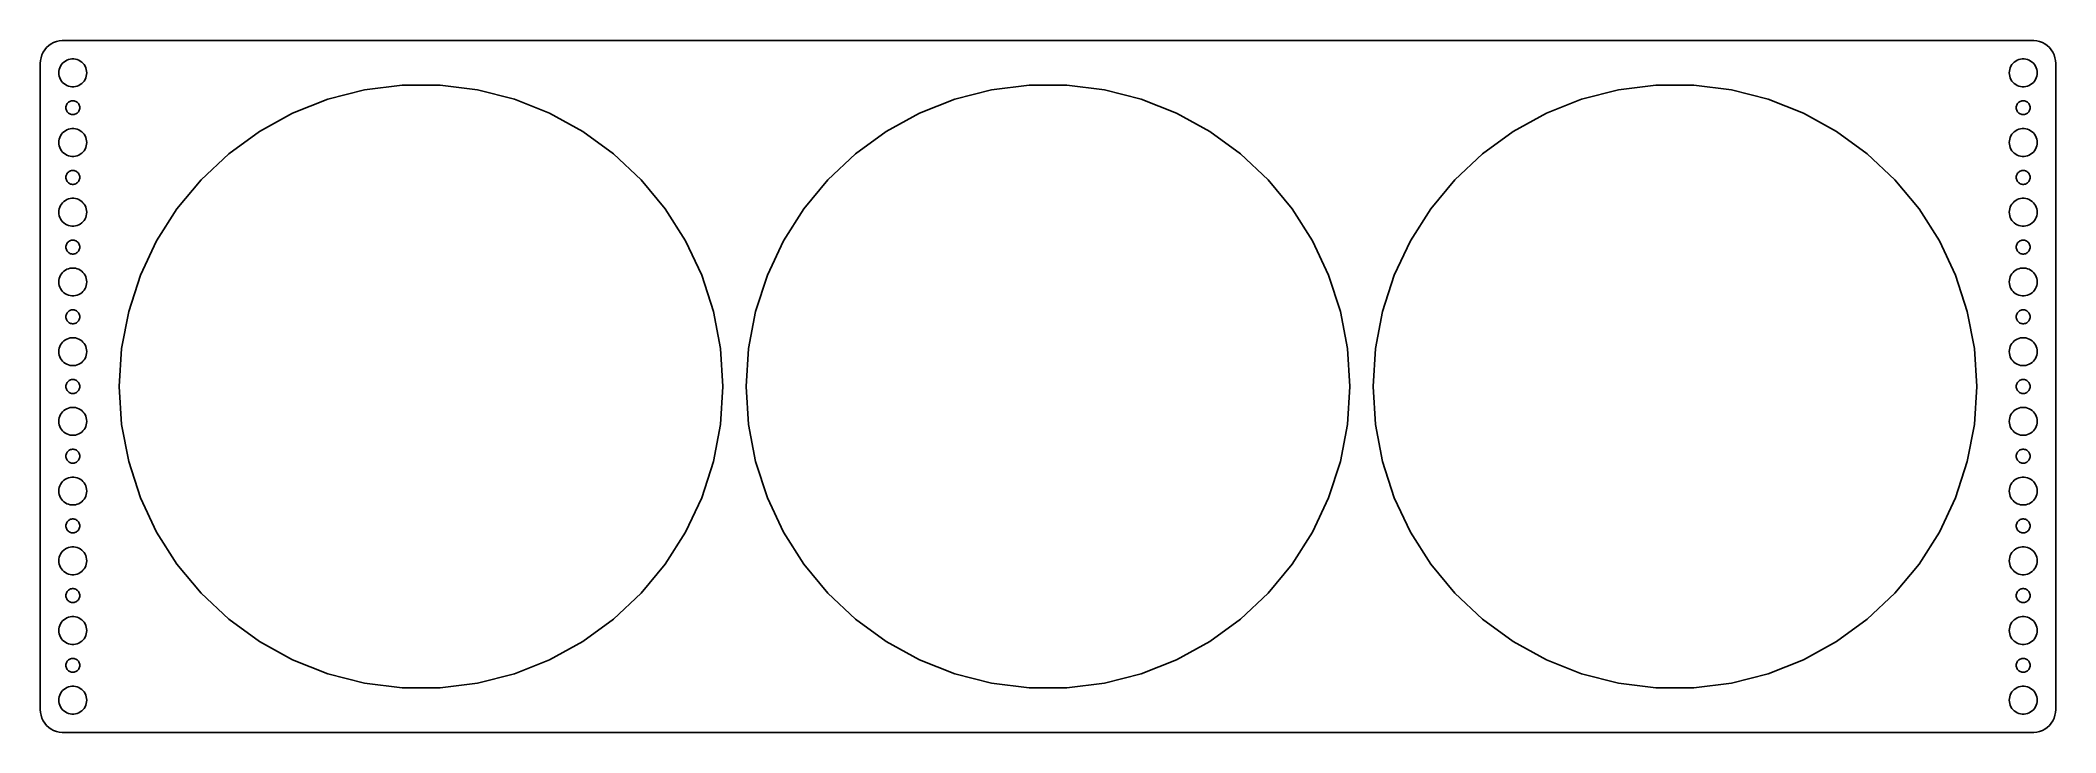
# Model space of a CAD drawing. Header units: metres. Extents: x -217 to 217, y -74 to 74.
import ezdxf

# ---------------------------------------------------------------- set-up
doc = ezdxf.new("R2010")
doc.units = ezdxf.units.M

msp = doc.modelspace()

# ---------------------------------------------------------------- linework, layer by layer
for p, q in [((-214.129, 74.0241), (-214.679, 73.7216)), ((-213.545, 74.2553), (-214.129, 74.0241)), ((-212.937, 74.4114), (-213.545, 74.2553)), ((-212.314, 74.4901), (-212.937, 74.4114)), ((212.314, 74.4901), (-212.314, 74.4901)), ((212.937, 74.4114), (212.314, 74.4901)), ((213.545, 74.2553), (212.937, 74.4114)), ((214.129, 74.0241), (213.545, 74.2553)), ((214.679, 73.7216), (214.129, 74.0241)), ((-216.961, 70.1267), (-217, 69.5)), ((-217, 69.5), (-217, -69.5)), ((-216.843, 70.7434), (-216.961, 70.1267)), ((-216.649, 71.3406), (-216.843, 70.7434)), ((-216.382, 71.9088), (-216.649, 71.3406)), ((-216.045, 72.4389), (-216.382, 71.9088)), ((-215.645, 72.9227), (-216.045, 72.4389)), ((-215.187, 73.3526), (-215.645, 72.9227)), ((-214.679, 73.7216), (-215.187, 73.3526)), ((-212.427, 69.2634), (-212.187, 69.5536)), ((-212.187, 69.5536), (-211.912, 69.8115)), ((-211.912, 69.8115), (-211.607, 70.033)), ((-211.607, 70.033), (-211.277, 70.2145)), ((-211.277, 70.2145), (-210.927, 70.3532)), ((-210.927, 70.3532), (-210.562, 70.4469)), ((-210.562, 70.4469), (-210.188, 70.4941)), ((-210.188, 70.4941), (-209.812, 70.4941)), ((-209.812, 70.4941), (-209.438, 70.4469)), ((-209.438, 70.4469), (-209.073, 70.3532)), ((-209.073, 70.3532), (-208.723, 70.2145)), ((-208.723, 70.2145), (-208.393, 70.033)), ((-208.393, 70.033), (-208.088, 69.8115)), ((-208.088, 69.8115), (-207.813, 69.5536)), ((-207.813, 69.5536), (-207.573, 69.2634)), ((207.573, 69.2634), (207.813, 69.5536)), ((207.813, 69.5536), (208.088, 69.8115)), ((208.088, 69.8115), (208.393, 70.033)), ((208.393, 70.033), (208.723, 70.2145)), ((208.723, 70.2145), (209.073, 70.3532)), ((209.073, 70.3532), (209.438, 70.4469)), ((209.438, 70.4469), (209.812, 70.4941)), ((209.812, 70.4941), (210.188, 70.4941)), ((210.188, 70.4941), (210.562, 70.4469)), ((210.562, 70.4469), (210.927, 70.3532)), ((210.927, 70.3532), (211.277, 70.2145)), ((211.277, 70.2145), (211.607, 70.033)), ((211.607, 70.033), (211.912, 69.8115)), ((211.912, 69.8115), (212.187, 69.5536)), ((212.187, 69.5536), (212.427, 69.2634)), ((215.187, 73.3526), (214.679, 73.7216)), ((215.645, 72.9227), (215.187, 73.3526)), ((216.045, 72.4389), (215.645, 72.9227)), ((216.382, 71.9088), (216.045, 72.4389)), ((216.649, 71.3406), (216.382, 71.9088)), ((216.843, 70.7434), (216.649, 71.3406)), ((216.961, 70.1267), (216.843, 70.7434)), ((217, 69.5), (216.961, 70.1267)), ((217, -69.5), (217, 69.5)), ((-213, 67.5), (-212.976, 67.876)), ((-212.976, 67.124), (-213, 67.5)), ((-212.976, 67.876), (-212.906, 68.2461)), ((-212.906, 66.7539), (-212.976, 67.124)), ((-212.906, 68.2461), (-212.789, 68.6044)), ((-212.789, 66.3956), (-212.906, 66.7539)), ((-212.789, 68.6044), (-212.629, 68.9453)), ((-212.629, 66.0547), (-212.789, 66.3956)), ((-212.629, 68.9453), (-212.427, 69.2634)), ((-212.427, 65.7366), (-212.629, 66.0547)), ((-212.187, 65.4464), (-212.427, 65.7366)), ((-211.912, 65.1885), (-212.187, 65.4464)), ((-211.607, 64.967), (-211.912, 65.1885)), ((-208.088, 65.1885), (-208.393, 64.967)), ((-207.813, 65.4464), (-208.088, 65.1885)), ((-207.573, 65.7366), (-207.813, 65.4464)), ((-207.573, 69.2634), (-207.371, 68.9453)), ((-207.371, 66.0547), (-207.573, 65.7366)), ((-207.371, 68.9453), (-207.211, 68.6044)), ((-207.211, 66.3956), (-207.371, 66.0547)), ((-207.211, 68.6044), (-207.094, 68.2461)), ((-207.094, 66.7539), (-207.211, 66.3956)), ((-207.094, 68.2461), (-207.024, 67.876)), ((-207.024, 67.124), (-207.094, 66.7539)), ((-207.024, 67.876), (-207, 67.5)), ((-207, 67.5), (-207.024, 67.124)), ((207, 67.5), (207.024, 67.876)), ((207.024, 67.124), (207, 67.5)), ((207.024, 67.876), (207.094, 68.2461)), ((207.094, 66.7539), (207.024, 67.124)), ((207.094, 68.2461), (207.211, 68.6044)), ((207.211, 66.3956), (207.094, 66.7539)), ((207.211, 68.6044), (207.371, 68.9453)), ((207.371, 66.0547), (207.211, 66.3956)), ((207.371, 68.9453), (207.573, 69.2634)), ((207.573, 65.7366), (207.371, 66.0547)), ((207.813, 65.4464), (207.573, 65.7366)), ((208.088, 65.1885), (207.813, 65.4464)), ((208.393, 64.967), (208.088, 65.1885)), ((211.912, 65.1885), (211.607, 64.967)), ((212.187, 65.4464), (211.912, 65.1885)), ((212.427, 65.7366), (212.187, 65.4464)), ((212.427, 69.2634), (212.629, 68.9453)), ((212.629, 66.0547), (212.427, 65.7366)), ((212.629, 68.9453), (212.789, 68.6044)), ((212.789, 66.3956), (212.629, 66.0547)), ((212.789, 68.6044), (212.906, 68.2461)), ((212.906, 66.7539), (212.789, 66.3956)), ((212.906, 68.2461), (212.976, 67.876)), ((212.976, 67.124), (212.906, 66.7539)), ((212.976, 67.876), (213, 67.5)), ((213, 67.5), (212.976, 67.124)), ((-211.277, 64.7855), (-211.607, 64.967)), ((-211.314, 60.7226), (-211.214, 60.8817)), ((-210.927, 64.6468), (-211.277, 64.7855)), ((-211.214, 60.8817), (-211.093, 61.0268)), ((-211.093, 61.0268), (-210.956, 61.1558)), ((-210.956, 61.1558), (-210.804, 61.2665)), ((-210.562, 64.5531), (-210.927, 64.6468)), ((-210.804, 61.2665), (-210.639, 61.3572)), ((-210.639, 61.3572), (-210.464, 61.4266)), ((-210.188, 64.5059), (-210.562, 64.5531)), ((-210.464, 61.4266), (-210.281, 61.4734)), ((-210.281, 61.4734), (-210.094, 61.497)), ((-209.812, 64.5059), (-210.188, 64.5059)), ((-210.094, 61.497), (-209.906, 61.497)), ((-209.906, 61.497), (-209.719, 61.4734)), ((-209.438, 64.5531), (-209.812, 64.5059)), ((-209.719, 61.4734), (-209.536, 61.4266)), ((-209.536, 61.4266), (-209.361, 61.3572)), ((-209.073, 64.6468), (-209.438, 64.5531)), ((-209.361, 61.3572), (-209.196, 61.2665)), ((-209.196, 61.2665), (-209.044, 61.1558)), ((-208.723, 64.7855), (-209.073, 64.6468)), ((-209.044, 61.1558), (-208.907, 61.0268)), ((-208.907, 61.0268), (-208.786, 60.8817)), ((-208.786, 60.8817), (-208.686, 60.7226)), ((-208.393, 64.967), (-208.723, 64.7855)), ((-162.676, 58.8138), (-155.086, 61.8187)), ((-155.086, 61.8187), (-147.18, 63.8487)), ((-147.18, 63.8487), (-139.081, 64.8717)), ((-139.081, 64.8717), (-130.919, 64.8717)), ((-130.919, 64.8717), (-122.82, 63.8487)), ((-122.82, 63.8487), (-114.914, 61.8187)), ((-114.914, 61.8187), (-107.324, 58.8138)), ((-27.6756, 58.8138), (-20.0861, 61.8187)), ((-20.0861, 61.8187), (-12.1798, 63.8487)), ((-12.1798, 63.8487), (-4.08138, 64.8717)), ((-4.08138, 64.8717), (4.08138, 64.8717)), ((4.08138, 64.8717), (12.1798, 63.8487)), ((12.1798, 63.8487), (20.0861, 61.8187)), ((20.0861, 61.8187), (27.6756, 58.8138)), ((107.324, 58.8138), (114.914, 61.8187)), ((114.914, 61.8187), (122.82, 63.8487)), ((122.82, 63.8487), (130.919, 64.8717)), ((130.919, 64.8717), (139.081, 64.8717)), ((139.081, 64.8717), (147.18, 63.8487)), ((147.18, 63.8487), (155.086, 61.8187)), ((155.086, 61.8187), (162.676, 58.8138)), ((208.723, 64.7855), (208.393, 64.967)), ((208.686, 60.7226), (208.786, 60.8817)), ((209.073, 64.6468), (208.723, 64.7855)), ((208.786, 60.8817), (208.907, 61.0268)), ((208.907, 61.0268), (209.044, 61.1558)), ((209.044, 61.1558), (209.196, 61.2665)), ((209.438, 64.5531), (209.073, 64.6468)), ((209.196, 61.2665), (209.361, 61.3572)), ((209.361, 61.3572), (209.536, 61.4266)), ((209.812, 64.5059), (209.438, 64.5531)), ((209.536, 61.4266), (209.719, 61.4734)), ((209.719, 61.4734), (209.906, 61.497)), ((210.188, 64.5059), (209.812, 64.5059)), ((209.906, 61.497), (210.094, 61.497)), ((210.094, 61.497), (210.281, 61.4734)), ((210.562, 64.5531), (210.188, 64.5059)), ((210.281, 61.4734), (210.464, 61.4266)), ((210.464, 61.4266), (210.639, 61.3572)), ((210.927, 64.6468), (210.562, 64.5531)), ((210.639, 61.3572), (210.804, 61.2665)), ((210.804, 61.2665), (210.956, 61.1558)), ((211.277, 64.7855), (210.927, 64.6468)), ((210.956, 61.1558), (211.093, 61.0268)), ((211.093, 61.0268), (211.214, 60.8817)), ((211.214, 60.8817), (211.314, 60.7226)), ((211.607, 64.967), (211.277, 64.7855)), ((-211.5, 60), (-211.488, 60.188)), ((-211.488, 59.812), (-211.5, 60)), ((-211.488, 60.188), (-211.453, 60.373)), ((-211.453, 59.627), (-211.488, 59.812)), ((-211.453, 60.373), (-211.395, 60.5522)), ((-211.395, 59.4478), (-211.453, 59.627)), ((-211.395, 60.5522), (-211.314, 60.7226)), ((-211.314, 59.2774), (-211.395, 59.4478)), ((-211.214, 59.1183), (-211.314, 59.2774)), ((-211.093, 58.9732), (-211.214, 59.1183)), ((-210.956, 58.8442), (-211.093, 58.9732)), ((-210.804, 58.7335), (-210.956, 58.8442)), ((-210.639, 58.6428), (-210.804, 58.7335)), ((-210.464, 58.5734), (-210.639, 58.6428)), ((-210.281, 58.5266), (-210.464, 58.5734)), ((-210.094, 58.503), (-210.281, 58.5266)), ((-209.906, 58.503), (-210.094, 58.503)), ((-209.719, 58.5266), (-209.906, 58.503)), ((-209.536, 58.5734), (-209.719, 58.5266)), ((-209.361, 58.6428), (-209.536, 58.5734)), ((-209.196, 58.7335), (-209.361, 58.6428)), ((-209.044, 58.8442), (-209.196, 58.7335)), ((-208.907, 58.9732), (-209.044, 58.8442)), ((-208.786, 59.1183), (-208.907, 58.9732)), ((-208.686, 59.2774), (-208.786, 59.1183)), ((-208.686, 60.7226), (-208.605, 60.5522)), ((-208.605, 59.4478), (-208.686, 59.2774)), ((-208.605, 60.5522), (-208.547, 60.373)), ((-208.547, 59.627), (-208.605, 59.4478)), ((-208.547, 60.373), (-208.512, 60.188)), ((-208.512, 59.812), (-208.547, 59.627)), ((-208.512, 60.188), (-208.5, 60)), ((-208.5, 60), (-208.512, 59.812)), ((-169.829, 54.8813), (-162.676, 58.8138)), ((-107.324, 58.8138), (-100.171, 54.8813)), ((-34.8287, 54.8813), (-27.6756, 58.8138)), ((27.6756, 58.8138), (34.8287, 54.8813)), ((100.171, 54.8813), (107.324, 58.8138)), ((162.676, 58.8138), (169.829, 54.8813)), ((208.5, 60), (208.512, 60.188)), ((208.512, 59.812), (208.5, 60)), ((208.512, 60.188), (208.547, 60.373)), ((208.547, 59.627), (208.512, 59.812)), ((208.547, 60.373), (208.605, 60.5522)), ((208.605, 59.4478), (208.547, 59.627)), ((208.605, 60.5522), (208.686, 60.7226)), ((208.686, 59.2774), (208.605, 59.4478)), ((208.786, 59.1183), (208.686, 59.2774)), ((208.907, 58.9732), (208.786, 59.1183)), ((209.044, 58.8442), (208.907, 58.9732)), ((209.196, 58.7335), (209.044, 58.8442)), ((209.361, 58.6428), (209.196, 58.7335)), ((209.536, 58.5734), (209.361, 58.6428)), ((209.719, 58.5266), (209.536, 58.5734)), ((209.906, 58.503), (209.719, 58.5266)), ((210.094, 58.503), (209.906, 58.503)), ((210.281, 58.5266), (210.094, 58.503)), ((210.464, 58.5734), (210.281, 58.5266)), ((210.639, 58.6428), (210.464, 58.5734)), ((210.804, 58.7335), (210.639, 58.6428)), ((210.956, 58.8442), (210.804, 58.7335)), ((211.093, 58.9732), (210.956, 58.8442)), ((211.214, 59.1183), (211.093, 58.9732)), ((211.314, 59.2774), (211.214, 59.1183)), ((211.314, 60.7226), (211.395, 60.5522)), ((211.395, 59.4478), (211.314, 59.2774)), ((211.395, 60.5522), (211.453, 60.373)), ((211.453, 59.627), (211.395, 59.4478)), ((211.453, 60.373), (211.488, 60.188)), ((211.488, 59.812), (211.453, 59.627)), ((211.488, 60.188), (211.5, 60)), ((211.5, 60), (211.488, 59.812)), ((-213, 52.5), (-212.976, 52.876)), ((-212.976, 52.124), (-213, 52.5)), ((-212.976, 52.876), (-212.906, 53.2461)), ((-212.906, 51.7539), (-212.976, 52.124)), ((-212.906, 53.2461), (-212.789, 53.6044)), ((-212.789, 53.6044), (-212.629, 53.9453)), ((-212.629, 53.9453), (-212.427, 54.2634)), ((-212.427, 54.2634), (-212.187, 54.5536)), ((-212.187, 54.5536), (-211.912, 54.8115)), ((-211.912, 54.8115), (-211.607, 55.033)), ((-211.607, 55.033), (-211.277, 55.2145)), ((-211.277, 55.2145), (-210.927, 55.3532)), ((-210.927, 55.3532), (-210.562, 55.4469)), ((-210.562, 55.4469), (-210.188, 55.4941)), ((-210.188, 55.4941), (-209.812, 55.4941)), ((-209.812, 55.4941), (-209.438, 55.4469)), ((-209.438, 55.4469), (-209.073, 55.3532)), ((-209.073, 55.3532), (-208.723, 55.2145)), ((-208.723, 55.2145), (-208.393, 55.033)), ((-208.393, 55.033), (-208.088, 54.8115)), ((-208.088, 54.8115), (-207.813, 54.5536)), ((-207.813, 54.5536), (-207.573, 54.2634)), ((-207.573, 54.2634), (-207.371, 53.9453)), ((-207.371, 53.9453), (-207.211, 53.6044)), ((-207.211, 53.6044), (-207.094, 53.2461)), ((-207.094, 53.2461), (-207.024, 52.876)), ((-207.024, 52.124), (-207.094, 51.7539)), ((-207.024, 52.876), (-207, 52.5)), ((-207, 52.5), (-207.024, 52.124)), ((-176.433, 50.0834), (-169.829, 54.8813)), ((-100.171, 54.8813), (-93.5674, 50.0834)), ((-41.4326, 50.0834), (-34.8287, 54.8813)), ((34.8287, 54.8813), (41.4326, 50.0834)), ((93.5674, 50.0834), (100.171, 54.8813)), ((169.829, 54.8813), (176.433, 50.0834)), ((207, 52.5), (207.024, 52.876)), ((207.024, 52.124), (207, 52.5)), ((207.024, 52.876), (207.094, 53.2461)), ((207.094, 51.7539), (207.024, 52.124)), ((207.094, 53.2461), (207.211, 53.6044)), ((207.211, 53.6044), (207.371, 53.9453)), ((207.371, 53.9453), (207.573, 54.2634)), ((207.573, 54.2634), (207.813, 54.5536)), ((207.813, 54.5536), (208.088, 54.8115)), ((208.088, 54.8115), (208.393, 55.033)), ((208.393, 55.033), (208.723, 55.2145)), ((208.723, 55.2145), (209.073, 55.3532)), ((209.073, 55.3532), (209.438, 55.4469)), ((209.438, 55.4469), (209.812, 55.4941)), ((209.812, 55.4941), (210.188, 55.4941)), ((210.188, 55.4941), (210.562, 55.4469)), ((210.562, 55.4469), (210.927, 55.3532)), ((210.927, 55.3532), (211.277, 55.2145)), ((211.277, 55.2145), (211.607, 55.033)), ((211.607, 55.033), (211.912, 54.8115)), ((211.912, 54.8115), (212.187, 54.5536)), ((212.187, 54.5536), (212.427, 54.2634)), ((212.427, 54.2634), (212.629, 53.9453)), ((212.629, 53.9453), (212.789, 53.6044)), ((212.789, 53.6044), (212.906, 53.2461)), ((212.906, 53.2461), (212.976, 52.876)), ((212.976, 52.124), (212.906, 51.7539)), ((212.976, 52.876), (213, 52.5)), ((213, 52.5), (212.976, 52.124)), ((-212.789, 51.3956), (-212.906, 51.7539)), ((-212.629, 51.0547), (-212.789, 51.3956)), ((-212.427, 50.7366), (-212.629, 51.0547)), ((-212.187, 50.4464), (-212.427, 50.7366)), ((-211.912, 50.1885), (-212.187, 50.4464)), ((-211.607, 49.967), (-211.912, 50.1885)), ((-211.277, 49.7855), (-211.607, 49.967)), ((-210.927, 49.6468), (-211.277, 49.7855)), ((-210.562, 49.5531), (-210.927, 49.6468)), ((-210.188, 49.5059), (-210.562, 49.5531)), ((-209.812, 49.5059), (-210.188, 49.5059)), ((-209.438, 49.5531), (-209.812, 49.5059)), ((-209.073, 49.6468), (-209.438, 49.5531)), ((-208.723, 49.7855), (-209.073, 49.6468)), ((-208.393, 49.967), (-208.723, 49.7855)), ((-208.088, 50.1885), (-208.393, 49.967)), ((-207.813, 50.4464), (-208.088, 50.1885)), ((-207.573, 50.7366), (-207.813, 50.4464)), ((-207.371, 51.0547), (-207.573, 50.7366)), ((-207.211, 51.3956), (-207.371, 51.0547)), ((-207.094, 51.7539), (-207.211, 51.3956)), ((-182.383, 44.4956), (-176.433, 50.0834)), ((-93.5674, 50.0834), (-87.617, 44.4956)), ((-47.3829, 44.4956), (-41.4326, 50.0834)), ((41.4326, 50.0834), (47.3829, 44.4956)), ((87.617, 44.4956), (93.5674, 50.0834)), ((176.433, 50.0834), (182.383, 44.4956)), ((207.211, 51.3956), (207.094, 51.7539)), ((207.371, 51.0547), (207.211, 51.3956)), ((207.573, 50.7366), (207.371, 51.0547)), ((207.813, 50.4464), (207.573, 50.7366)), ((208.088, 50.1885), (207.813, 50.4464)), ((208.393, 49.967), (208.088, 50.1885)), ((208.723, 49.7855), (208.393, 49.967)), ((209.073, 49.6468), (208.723, 49.7855)), ((209.438, 49.5531), (209.073, 49.6468)), ((209.812, 49.5059), (209.438, 49.5531)), ((210.188, 49.5059), (209.812, 49.5059)), ((210.562, 49.5531), (210.188, 49.5059)), ((210.927, 49.6468), (210.562, 49.5531)), ((211.277, 49.7855), (210.927, 49.6468)), ((211.607, 49.967), (211.277, 49.7855)), ((211.912, 50.1885), (211.607, 49.967)), ((212.187, 50.4464), (211.912, 50.1885)), ((212.427, 50.7366), (212.187, 50.4464)), ((212.629, 51.0547), (212.427, 50.7366)), ((212.789, 51.3956), (212.629, 51.0547)), ((212.906, 51.7539), (212.789, 51.3956)), ((-211.5, 45), (-211.488, 45.188)), ((-211.488, 44.812), (-211.5, 45)), ((-211.488, 45.188), (-211.453, 45.373)), ((-211.453, 44.627), (-211.488, 44.812)), ((-211.453, 45.373), (-211.395, 45.5522)), ((-211.395, 44.4478), (-211.453, 44.627)), ((-211.395, 45.5522), (-211.314, 45.7226)), ((-211.314, 44.2774), (-211.395, 44.4478)), ((-211.314, 45.7226), (-211.214, 45.8817)), ((-211.214, 44.1183), (-211.314, 44.2774)), ((-211.214, 45.8817), (-211.093, 46.0268)), ((-211.093, 43.9732), (-211.214, 44.1183)), ((-211.093, 46.0268), (-210.956, 46.1558)), ((-210.956, 43.8442), (-211.093, 43.9732)), ((-210.956, 46.1558), (-210.804, 46.2665)), ((-210.804, 43.7335), (-210.956, 43.8442)), ((-210.804, 46.2665), (-210.639, 46.3572)), ((-210.639, 43.6428), (-210.804, 43.7335)), ((-210.639, 46.3572), (-210.464, 46.4266)), ((-210.464, 43.5734), (-210.639, 43.6428)), ((-210.464, 46.4266), (-210.281, 46.4734)), ((-210.281, 43.5266), (-210.464, 43.5734)), ((-210.281, 46.4734), (-210.094, 46.497)), ((-210.094, 43.503), (-210.281, 43.5266)), ((-210.094, 46.497), (-209.906, 46.497)), ((-209.906, 43.503), (-210.094, 43.503)), ((-209.906, 46.497), (-209.719, 46.4734)), ((-209.719, 43.5266), (-209.906, 43.503)), ((-209.719, 46.4734), (-209.536, 46.4266)), ((-209.536, 43.5734), (-209.719, 43.5266)), ((-209.536, 46.4266), (-209.361, 46.3572)), ((-209.361, 43.6428), (-209.536, 43.5734)), ((-209.361, 46.3572), (-209.196, 46.2665)), ((-209.196, 43.7335), (-209.361, 43.6428)), ((-209.196, 46.2665), (-209.044, 46.1558)), ((-209.044, 43.8442), (-209.196, 43.7335)), ((-209.044, 46.1558), (-208.907, 46.0268)), ((-208.907, 43.9732), (-209.044, 43.8442)), ((-208.907, 46.0268), (-208.786, 45.8817)), ((-208.786, 44.1183), (-208.907, 43.9732)), ((-208.786, 45.8817), (-208.686, 45.7226)), ((-208.686, 44.2774), (-208.786, 44.1183)), ((-208.686, 45.7226), (-208.605, 45.5522)), ((-208.605, 44.4478), (-208.686, 44.2774)), ((-208.605, 45.5522), (-208.547, 45.373)), ((-208.547, 44.627), (-208.605, 44.4478)), ((-208.547, 45.373), (-208.512, 45.188)), ((-208.512, 44.812), (-208.547, 44.627)), ((-208.512, 45.188), (-208.5, 45)), ((-208.5, 45), (-208.512, 44.812)), ((-187.586, 38.206), (-182.383, 44.4956)), ((-87.617, 44.4956), (-82.4139, 38.206)), ((-52.5861, 38.206), (-47.3829, 44.4956)), ((47.3829, 44.4956), (52.5861, 38.206)), ((82.4139, 38.206), (87.617, 44.4956)), ((182.383, 44.4956), (187.586, 38.206)), ((208.5, 45), (208.512, 45.188)), ((208.512, 44.812), (208.5, 45)), ((208.512, 45.188), (208.547, 45.373)), ((208.547, 44.627), (208.512, 44.812)), ((208.547, 45.373), (208.605, 45.5522)), ((208.605, 44.4478), (208.547, 44.627)), ((208.605, 45.5522), (208.686, 45.7226)), ((208.686, 44.2774), (208.605, 44.4478)), ((208.686, 45.7226), (208.786, 45.8817)), ((208.786, 44.1183), (208.686, 44.2774)), ((208.786, 45.8817), (208.907, 46.0268)), ((208.907, 43.9732), (208.786, 44.1183)), ((208.907, 46.0268), (209.044, 46.1558)), ((209.044, 43.8442), (208.907, 43.9732)), ((209.044, 46.1558), (209.196, 46.2665)), ((209.196, 43.7335), (209.044, 43.8442)), ((209.196, 46.2665), (209.361, 46.3572)), ((209.361, 43.6428), (209.196, 43.7335)), ((209.361, 46.3572), (209.536, 46.4266)), ((209.536, 43.5734), (209.361, 43.6428)), ((209.536, 46.4266), (209.719, 46.4734)), ((209.719, 43.5266), (209.536, 43.5734)), ((209.719, 46.4734), (209.906, 46.497)), ((209.906, 43.503), (209.719, 43.5266)), ((209.906, 46.497), (210.094, 46.497)), ((210.094, 43.503), (209.906, 43.503)), ((210.094, 46.497), (210.281, 46.4734)), ((210.281, 43.5266), (210.094, 43.503)), ((210.281, 46.4734), (210.464, 46.4266)), ((210.464, 43.5734), (210.281, 43.5266)), ((210.464, 46.4266), (210.639, 46.3572)), ((210.639, 43.6428), (210.464, 43.5734)), ((210.639, 46.3572), (210.804, 46.2665)), ((210.804, 43.7335), (210.639, 43.6428)), ((210.804, 46.2665), (210.956, 46.1558)), ((210.956, 43.8442), (210.804, 43.7335)), ((210.956, 46.1558), (211.093, 46.0268)), ((211.093, 43.9732), (210.956, 43.8442)), ((211.093, 46.0268), (211.214, 45.8817)), ((211.214, 44.1183), (211.093, 43.9732)), ((211.214, 45.8817), (211.314, 45.7226)), ((211.314, 44.2774), (211.214, 44.1183)), ((211.314, 45.7226), (211.395, 45.5522)), ((211.395, 44.4478), (211.314, 44.2774)), ((211.395, 45.5522), (211.453, 45.373)), ((211.453, 44.627), (211.395, 44.4478)), ((211.453, 45.373), (211.488, 45.188)), ((211.488, 44.812), (211.453, 44.627)), ((211.488, 45.188), (211.5, 45)), ((211.5, 45), (211.488, 44.812)), ((-212.629, 38.9453), (-212.427, 39.2634)), ((-212.427, 39.2634), (-212.187, 39.5536)), ((-212.187, 39.5536), (-211.912, 39.8115)), ((-211.912, 39.8115), (-211.607, 40.033)), ((-211.607, 40.033), (-211.277, 40.2145)), ((-211.277, 40.2145), (-210.927, 40.3532)), ((-210.927, 40.3532), (-210.562, 40.4469)), ((-210.562, 40.4469), (-210.188, 40.4941)), ((-210.188, 40.4941), (-209.812, 40.4941)), ((-209.812, 40.4941), (-209.438, 40.4469)), ((-209.438, 40.4469), (-209.073, 40.3532)), ((-209.073, 40.3532), (-208.723, 40.2145)), ((-208.723, 40.2145), (-208.393, 40.033)), ((-208.393, 40.033), (-208.088, 39.8115)), ((-208.088, 39.8115), (-207.813, 39.5536)), ((-207.813, 39.5536), (-207.573, 39.2634)), ((-207.573, 39.2634), (-207.371, 38.9453)), ((207.371, 38.9453), (207.573, 39.2634)), ((207.573, 39.2634), (207.813, 39.5536)), ((207.813, 39.5536), (208.088, 39.8115)), ((208.088, 39.8115), (208.393, 40.033)), ((208.393, 40.033), (208.723, 40.2145)), ((208.723, 40.2145), (209.073, 40.3532)), ((209.073, 40.3532), (209.438, 40.4469)), ((209.438, 40.4469), (209.812, 40.4941)), ((209.812, 40.4941), (210.188, 40.4941)), ((210.188, 40.4941), (210.562, 40.4469)), ((210.562, 40.4469), (210.927, 40.3532)), ((210.927, 40.3532), (211.277, 40.2145)), ((211.277, 40.2145), (211.607, 40.033)), ((211.607, 40.033), (211.912, 39.8115)), ((211.912, 39.8115), (212.187, 39.5536)), ((212.187, 39.5536), (212.427, 39.2634)), ((212.427, 39.2634), (212.629, 38.9453)), ((-213, 37.5), (-212.976, 37.876)), ((-212.976, 37.124), (-213, 37.5)), ((-212.976, 37.876), (-212.906, 38.2461)), ((-212.906, 36.7539), (-212.976, 37.124)), ((-212.906, 38.2461), (-212.789, 38.6044)), ((-212.789, 36.3956), (-212.906, 36.7539)), ((-212.789, 38.6044), (-212.629, 38.9453)), ((-212.629, 36.0547), (-212.789, 36.3956)), ((-212.427, 35.7366), (-212.629, 36.0547)), ((-212.187, 35.4464), (-212.427, 35.7366)), ((-211.912, 35.1885), (-212.187, 35.4464)), ((-211.607, 34.967), (-211.912, 35.1885)), ((-211.277, 34.7855), (-211.607, 34.967)), ((-210.927, 34.6468), (-211.277, 34.7855)), ((-208.723, 34.7855), (-209.073, 34.6468)), ((-208.393, 34.967), (-208.723, 34.7855)), ((-208.088, 35.1885), (-208.393, 34.967)), ((-207.813, 35.4464), (-208.088, 35.1885)), ((-207.573, 35.7366), (-207.813, 35.4464)), ((-207.371, 36.0547), (-207.573, 35.7366)), ((-207.371, 38.9453), (-207.211, 38.6044)), ((-207.211, 36.3956), (-207.371, 36.0547)), ((-207.211, 38.6044), (-207.094, 38.2461)), ((-207.094, 36.7539), (-207.211, 36.3956)), ((-207.094, 38.2461), (-207.024, 37.876)), ((-207.024, 37.124), (-207.094, 36.7539)), ((-207.024, 37.876), (-207, 37.5)), ((-207, 37.5), (-207.024, 37.124)), ((-191.96, 31.314), (-187.586, 38.206)), ((-82.4139, 38.206), (-78.0401, 31.314)), ((-56.9599, 31.314), (-52.5861, 38.206)), ((52.5861, 38.206), (56.9599, 31.314)), ((78.0401, 31.314), (82.4139, 38.206)), ((187.586, 38.206), (191.96, 31.314)), ((207, 37.5), (207.024, 37.876)), ((207.024, 37.124), (207, 37.5)), ((207.024, 37.876), (207.094, 38.2461)), ((207.094, 36.7539), (207.024, 37.124)), ((207.094, 38.2461), (207.211, 38.6044)), ((207.211, 36.3956), (207.094, 36.7539)), ((207.211, 38.6044), (207.371, 38.9453)), ((207.371, 36.0547), (207.211, 36.3956)), ((207.573, 35.7366), (207.371, 36.0547)), ((207.813, 35.4464), (207.573, 35.7366)), ((208.088, 35.1885), (207.813, 35.4464)), ((208.393, 34.967), (208.088, 35.1885)), ((208.723, 34.7855), (208.393, 34.967)), ((209.073, 34.6468), (208.723, 34.7855)), ((211.277, 34.7855), (210.927, 34.6468)), ((211.607, 34.967), (211.277, 34.7855)), ((211.912, 35.1885), (211.607, 34.967)), ((212.187, 35.4464), (211.912, 35.1885)), ((212.427, 35.7366), (212.187, 35.4464)), ((212.629, 36.0547), (212.427, 35.7366)), ((212.629, 38.9453), (212.789, 38.6044)), ((212.789, 36.3956), (212.629, 36.0547)), ((212.789, 38.6044), (212.906, 38.2461)), ((212.906, 36.7539), (212.789, 36.3956)), ((212.906, 38.2461), (212.976, 37.876)), ((212.976, 37.124), (212.906, 36.7539)), ((212.976, 37.876), (213, 37.5)), ((213, 37.5), (212.976, 37.124)), ((-211.453, 30.373), (-211.395, 30.5522)), ((-211.395, 30.5522), (-211.314, 30.7226)), ((-211.314, 30.7226), (-211.214, 30.8817)), ((-211.214, 30.8817), (-211.093, 31.0268)), ((-211.093, 31.0268), (-210.956, 31.1558)), ((-210.956, 31.1558), (-210.804, 31.2665)), ((-210.562, 34.5531), (-210.927, 34.6468)), ((-210.804, 31.2665), (-210.639, 31.3572)), ((-210.639, 31.3572), (-210.464, 31.4266)), ((-210.188, 34.5059), (-210.562, 34.5531)), ((-210.464, 31.4266), (-210.281, 31.4734)), ((-210.281, 31.4734), (-210.094, 31.497)), ((-209.812, 34.5059), (-210.188, 34.5059)), ((-210.094, 31.497), (-209.906, 31.497)), ((-209.906, 31.497), (-209.719, 31.4734)), ((-209.438, 34.5531), (-209.812, 34.5059)), ((-209.719, 31.4734), (-209.536, 31.4266)), ((-209.536, 31.4266), (-209.361, 31.3572)), ((-209.073, 34.6468), (-209.438, 34.5531)), ((-209.361, 31.3572), (-209.196, 31.2665)), ((-209.196, 31.2665), (-209.044, 31.1558)), ((-209.044, 31.1558), (-208.907, 31.0268)), ((-208.907, 31.0268), (-208.786, 30.8817)), ((-208.786, 30.8817), (-208.686, 30.7226)), ((-208.686, 30.7226), (-208.605, 30.5522)), ((-208.605, 30.5522), (-208.547, 30.373)), ((-195.435, 23.9281), (-191.96, 31.314)), ((-78.0401, 31.314), (-74.5645, 23.9281)), ((-60.4355, 23.9281), (-56.9599, 31.314)), ((56.9599, 31.314), (60.4355, 23.9281)), ((74.5645, 23.9281), (78.0401, 31.314)), ((191.96, 31.314), (195.435, 23.9281)), ((208.547, 30.373), (208.605, 30.5522)), ((208.605, 30.5522), (208.686, 30.7226)), ((208.686, 30.7226), (208.786, 30.8817)), ((208.786, 30.8817), (208.907, 31.0268)), ((208.907, 31.0268), (209.044, 31.1558)), ((209.044, 31.1558), (209.196, 31.2665)), ((209.438, 34.5531), (209.073, 34.6468)), ((209.196, 31.2665), (209.361, 31.3572)), ((209.361, 31.3572), (209.536, 31.4266)), ((209.812, 34.5059), (209.438, 34.5531)), ((209.536, 31.4266), (209.719, 31.4734)), ((209.719, 31.4734), (209.906, 31.497)), ((210.188, 34.5059), (209.812, 34.5059)), ((209.906, 31.497), (210.094, 31.497)), ((210.094, 31.497), (210.281, 31.4734)), ((210.562, 34.5531), (210.188, 34.5059)), ((210.281, 31.4734), (210.464, 31.4266)), ((210.464, 31.4266), (210.639, 31.3572)), ((210.927, 34.6468), (210.562, 34.5531)), ((210.639, 31.3572), (210.804, 31.2665)), ((210.804, 31.2665), (210.956, 31.1558)), ((210.956, 31.1558), (211.093, 31.0268)), ((211.093, 31.0268), (211.214, 30.8817)), ((211.214, 30.8817), (211.314, 30.7226)), ((211.314, 30.7226), (211.395, 30.5522)), ((211.395, 30.5522), (211.453, 30.373)), ((-211.5, 30), (-211.488, 30.188)), ((-211.488, 29.812), (-211.5, 30)), ((-211.488, 30.188), (-211.453, 30.373)), ((-211.453, 29.627), (-211.488, 29.812)), ((-211.395, 29.4478), (-211.453, 29.627)), ((-211.314, 29.2774), (-211.395, 29.4478)), ((-211.214, 29.1183), (-211.314, 29.2774)), ((-211.093, 28.9732), (-211.214, 29.1183)), ((-210.956, 28.8442), (-211.093, 28.9732)), ((-210.804, 28.7335), (-210.956, 28.8442)), ((-210.639, 28.6427), (-210.804, 28.7335)), ((-210.464, 28.5734), (-210.639, 28.6427)), ((-210.281, 28.5266), (-210.464, 28.5734)), ((-210.094, 28.503), (-210.281, 28.5266)), ((-209.906, 28.503), (-210.094, 28.503)), ((-209.719, 28.5266), (-209.906, 28.503)), ((-209.536, 28.5734), (-209.719, 28.5266)), ((-209.361, 28.6427), (-209.536, 28.5734)), ((-209.196, 28.7335), (-209.361, 28.6427)), ((-209.044, 28.8442), (-209.196, 28.7335)), ((-208.907, 28.9732), (-209.044, 28.8442)), ((-208.786, 29.1183), (-208.907, 28.9732)), ((-208.686, 29.2774), (-208.786, 29.1183)), ((-208.605, 29.4478), (-208.686, 29.2774)), ((-208.547, 29.627), (-208.605, 29.4478)), ((-208.547, 30.373), (-208.512, 30.188)), ((-208.512, 29.812), (-208.547, 29.627)), ((-208.512, 30.188), (-208.5, 30)), ((-208.5, 30), (-208.512, 29.812)), ((208.5, 30), (208.512, 30.188)), ((208.512, 29.812), (208.5, 30)), ((208.512, 30.188), (208.547, 30.373)), ((208.547, 29.627), (208.512, 29.812)), ((208.605, 29.4478), (208.547, 29.627)), ((208.686, 29.2774), (208.605, 29.4478)), ((208.786, 29.1183), (208.686, 29.2774)), ((208.907, 28.9732), (208.786, 29.1183)), ((209.044, 28.8442), (208.907, 28.9732)), ((209.196, 28.7335), (209.044, 28.8442)), ((209.361, 28.6427), (209.196, 28.7335)), ((209.536, 28.5734), (209.361, 28.6427)), ((209.719, 28.5266), (209.536, 28.5734)), ((209.906, 28.503), (209.719, 28.5266)), ((210.094, 28.503), (209.906, 28.503)), ((210.281, 28.5266), (210.094, 28.503)), ((210.464, 28.5734), (210.281, 28.5266)), ((210.639, 28.6427), (210.464, 28.5734)), ((210.804, 28.7335), (210.639, 28.6427)), ((210.956, 28.8442), (210.804, 28.7335)), ((211.093, 28.9732), (210.956, 28.8442)), ((211.214, 29.1183), (211.093, 28.9732)), ((211.314, 29.2774), (211.214, 29.1183)), ((211.395, 29.4478), (211.314, 29.2774)), ((211.453, 29.627), (211.395, 29.4478)), ((211.453, 30.373), (211.488, 30.188)), ((211.488, 29.812), (211.453, 29.627)), ((211.488, 30.188), (211.5, 30)), ((211.5, 30), (211.488, 29.812)), ((-213, 22.5), (-212.976, 22.876)), ((-212.976, 22.124), (-213, 22.5)), ((-212.976, 22.876), (-212.906, 23.2461)), ((-212.906, 21.7539), (-212.976, 22.124)), ((-212.906, 23.2461), (-212.789, 23.6044)), ((-212.789, 21.3956), (-212.906, 21.7539)), ((-212.789, 23.6044), (-212.629, 23.9453)), ((-212.629, 23.9453), (-212.427, 24.2634)), ((-212.427, 24.2634), (-212.187, 24.5536)), ((-212.187, 24.5536), (-211.912, 24.8115)), ((-211.912, 24.8115), (-211.607, 25.033)), ((-211.607, 25.033), (-211.277, 25.2145)), ((-211.277, 25.2145), (-210.927, 25.3532)), ((-210.927, 25.3532), (-210.562, 25.4469)), ((-210.562, 25.4469), (-210.188, 25.4941)), ((-210.188, 25.4941), (-209.812, 25.4941)), ((-209.812, 25.4941), (-209.438, 25.4469)), ((-209.438, 25.4469), (-209.073, 25.3532)), ((-209.073, 25.3532), (-208.723, 25.2145)), ((-208.723, 25.2145), (-208.393, 25.033)), ((-208.393, 25.033), (-208.088, 24.8115)), ((-208.088, 24.8115), (-207.813, 24.5536)), ((-207.813, 24.5536), (-207.573, 24.2634)), ((-207.573, 24.2634), (-207.371, 23.9453)), ((-207.371, 23.9453), (-207.211, 23.6044)), ((-207.211, 23.6044), (-207.094, 23.2461)), ((-207.094, 21.7539), (-207.211, 21.3956)), ((-207.094, 23.2461), (-207.024, 22.876)), ((-207.024, 22.124), (-207.094, 21.7539)), ((-207.024, 22.876), (-207, 22.5)), ((-207, 22.5), (-207.024, 22.124)), ((-197.958, 16.1648), (-195.435, 23.9281)), ((-74.5645, 23.9281), (-72.0421, 16.1648)), ((-62.9579, 16.1648), (-60.4355, 23.9281)), ((60.4355, 23.9281), (62.9579, 16.1648)), ((72.0421, 16.1648), (74.5645, 23.9281)), ((195.435, 23.9281), (197.958, 16.1648)), ((207, 22.5), (207.024, 22.876)), ((207.024, 22.124), (207, 22.5)), ((207.024, 22.876), (207.094, 23.2461)), ((207.094, 21.7539), (207.024, 22.124)), ((207.094, 23.2461), (207.211, 23.6044)), ((207.211, 21.3956), (207.094, 21.7539)), ((207.211, 23.6044), (207.371, 23.9453)), ((207.371, 23.9453), (207.573, 24.2634)), ((207.573, 24.2634), (207.813, 24.5536)), ((207.813, 24.5536), (208.088, 24.8115)), ((208.088, 24.8115), (208.393, 25.033)), ((208.393, 25.033), (208.723, 25.2145)), ((208.723, 25.2145), (209.073, 25.3532)), ((209.073, 25.3532), (209.438, 25.4469)), ((209.438, 25.4469), (209.812, 25.4941)), ((209.812, 25.4941), (210.188, 25.4941)), ((210.188, 25.4941), (210.562, 25.4469)), ((210.562, 25.4469), (210.927, 25.3532)), ((210.927, 25.3532), (211.277, 25.2145)), ((211.277, 25.2145), (211.607, 25.033)), ((211.607, 25.033), (211.912, 24.8115)), ((211.912, 24.8115), (212.187, 24.5536)), ((212.187, 24.5536), (212.427, 24.2634)), ((212.427, 24.2634), (212.629, 23.9453)), ((212.629, 23.9453), (212.789, 23.6044)), ((212.789, 23.6044), (212.906, 23.2461)), ((212.906, 21.7539), (212.789, 21.3956)), ((212.906, 23.2461), (212.976, 22.876)), ((212.976, 22.124), (212.906, 21.7539)), ((212.976, 22.876), (213, 22.5)), ((213, 22.5), (212.976, 22.124)), ((-212.629, 21.0547), (-212.789, 21.3956)), ((-212.427, 20.7366), (-212.629, 21.0547)), ((-212.187, 20.4464), (-212.427, 20.7366)), ((-211.912, 20.1884), (-212.187, 20.4464)), ((-211.607, 19.967), (-211.912, 20.1884)), ((-211.277, 19.7855), (-211.607, 19.967)), ((-210.927, 19.6468), (-211.277, 19.7855)), ((-210.562, 19.5531), (-210.927, 19.6468)), ((-210.188, 19.5059), (-210.562, 19.5531)), ((-209.812, 19.5059), (-210.188, 19.5059)), ((-209.438, 19.5531), (-209.812, 19.5059)), ((-209.073, 19.6468), (-209.438, 19.5531)), ((-208.723, 19.7855), (-209.073, 19.6468)), ((-208.393, 19.967), (-208.723, 19.7855)), ((-208.088, 20.1884), (-208.393, 19.967)), ((-207.813, 20.4464), (-208.088, 20.1884)), ((-207.573, 20.7366), (-207.813, 20.4464)), ((-207.371, 21.0547), (-207.573, 20.7366)), ((-207.211, 21.3956), (-207.371, 21.0547)), ((207.371, 21.0547), (207.211, 21.3956)), ((207.573, 20.7366), (207.371, 21.0547)), ((207.813, 20.4464), (207.573, 20.7366)), ((208.088, 20.1884), (207.813, 20.4464)), ((208.393, 19.967), (208.088, 20.1884)), ((208.723, 19.7855), (208.393, 19.967)), ((209.073, 19.6468), (208.723, 19.7855)), ((209.438, 19.5531), (209.073, 19.6468)), ((209.812, 19.5059), (209.438, 19.5531)), ((210.188, 19.5059), (209.812, 19.5059)), ((210.562, 19.5531), (210.188, 19.5059)), ((210.927, 19.6468), (210.562, 19.5531)), ((211.277, 19.7855), (210.927, 19.6468)), ((211.607, 19.967), (211.277, 19.7855)), ((211.912, 20.1884), (211.607, 19.967)), ((212.187, 20.4464), (211.912, 20.1884)), ((212.427, 20.7366), (212.187, 20.4464)), ((212.629, 21.0547), (212.427, 20.7366)), ((212.789, 21.3956), (212.629, 21.0547)), ((-211.5, 15), (-211.488, 15.188)), ((-211.488, 14.812), (-211.5, 15)), ((-211.488, 15.188), (-211.453, 15.373)), ((-211.453, 14.627), (-211.488, 14.812)), ((-211.453, 15.373), (-211.395, 15.5522)), ((-211.395, 14.4478), (-211.453, 14.627)), ((-211.395, 15.5522), (-211.314, 15.7226)), ((-211.314, 14.2774), (-211.395, 14.4478)), ((-211.314, 15.7226), (-211.214, 15.8817)), ((-211.214, 14.1183), (-211.314, 14.2774)), ((-211.214, 15.8817), (-211.093, 16.0268)), ((-211.093, 13.9732), (-211.214, 14.1183)), ((-211.093, 16.0268), (-210.956, 16.1558)), ((-210.956, 13.8442), (-211.093, 13.9732)), ((-210.956, 16.1558), (-210.804, 16.2665)), ((-210.804, 13.7335), (-210.956, 13.8442)), ((-210.804, 16.2665), (-210.639, 16.3572)), ((-210.639, 13.6427), (-210.804, 13.7335)), ((-210.639, 16.3572), (-210.464, 16.4266)), ((-210.464, 13.5734), (-210.639, 13.6427)), ((-210.464, 16.4266), (-210.281, 16.4734)), ((-210.281, 13.5266), (-210.464, 13.5734)), ((-210.281, 16.4734), (-210.094, 16.497)), ((-210.094, 13.5029), (-210.281, 13.5266)), ((-210.094, 16.497), (-209.906, 16.497)), ((-209.906, 13.5029), (-210.094, 13.5029)), ((-209.906, 16.497), (-209.719, 16.4734)), ((-209.719, 13.5266), (-209.906, 13.5029)), ((-209.719, 16.4734), (-209.536, 16.4266)), ((-209.536, 13.5734), (-209.719, 13.5266)), ((-209.536, 16.4266), (-209.361, 16.3572)), ((-209.361, 13.6427), (-209.536, 13.5734)), ((-209.361, 16.3572), (-209.196, 16.2665)), ((-209.196, 13.7335), (-209.361, 13.6427)), ((-209.196, 16.2665), (-209.044, 16.1558)), ((-209.044, 13.8442), (-209.196, 13.7335)), ((-209.044, 16.1558), (-208.907, 16.0268)), ((-208.907, 13.9732), (-209.044, 13.8442)), ((-208.907, 16.0268), (-208.786, 15.8817)), ((-208.786, 14.1183), (-208.907, 13.9732)), ((-208.786, 15.8817), (-208.686, 15.7226)), ((-208.686, 14.2774), (-208.786, 14.1183)), ((-208.686, 15.7226), (-208.605, 15.5522)), ((-208.605, 14.4478), (-208.686, 14.2774)), ((-208.605, 15.5522), (-208.547, 15.373)), ((-208.547, 14.627), (-208.605, 14.4478)), ((-208.547, 15.373), (-208.512, 15.188)), ((-208.512, 14.812), (-208.547, 14.627)), ((-208.512, 15.188), (-208.5, 15)), ((-208.5, 15), (-208.512, 14.812)), ((-199.487, 8.14665), (-197.958, 16.1648)), ((-72.0421, 16.1648), (-70.5125, 8.14665)), ((-64.4875, 8.14665), (-62.9579, 16.1648)), ((62.9579, 16.1648), (64.4875, 8.14665)), ((70.5125, 8.14665), (72.0421, 16.1648)), ((197.958, 16.1648), (199.487, 8.14665)), ((208.5, 15), (208.512, 15.188)), ((208.512, 14.812), (208.5, 15)), ((208.512, 15.188), (208.547, 15.373)), ((208.547, 14.627), (208.512, 14.812)), ((208.547, 15.373), (208.605, 15.5522)), ((208.605, 14.4478), (208.547, 14.627)), ((208.605, 15.5522), (208.686, 15.7226)), ((208.686, 14.2774), (208.605, 14.4478)), ((208.686, 15.7226), (208.786, 15.8817)), ((208.786, 14.1183), (208.686, 14.2774)), ((208.786, 15.8817), (208.907, 16.0268)), ((208.907, 13.9732), (208.786, 14.1183)), ((208.907, 16.0268), (209.044, 16.1558)), ((209.044, 13.8442), (208.907, 13.9732)), ((209.044, 16.1558), (209.196, 16.2665)), ((209.196, 13.7335), (209.044, 13.8442)), ((209.196, 16.2665), (209.361, 16.3572)), ((209.361, 13.6427), (209.196, 13.7335)), ((209.361, 16.3572), (209.536, 16.4266)), ((209.536, 13.5734), (209.361, 13.6427)), ((209.536, 16.4266), (209.719, 16.4734)), ((209.719, 13.5266), (209.536, 13.5734)), ((209.719, 16.4734), (209.906, 16.497)), ((209.906, 13.5029), (209.719, 13.5266)), ((209.906, 16.497), (210.094, 16.497)), ((210.094, 13.5029), (209.906, 13.5029)), ((210.094, 16.497), (210.281, 16.4734)), ((210.281, 13.5266), (210.094, 13.5029)), ((210.281, 16.4734), (210.464, 16.4266)), ((210.464, 13.5734), (210.281, 13.5266)), ((210.464, 16.4266), (210.639, 16.3572)), ((210.639, 13.6427), (210.464, 13.5734)), ((210.639, 16.3572), (210.804, 16.2665)), ((210.804, 13.7335), (210.639, 13.6427)), ((210.804, 16.2665), (210.956, 16.1558)), ((210.956, 13.8442), (210.804, 13.7335)), ((210.956, 16.1558), (211.093, 16.0268)), ((211.093, 13.9732), (210.956, 13.8442)), ((211.093, 16.0268), (211.214, 15.8817)), ((211.214, 14.1183), (211.093, 13.9732)), ((211.214, 15.8817), (211.314, 15.7226)), ((211.314, 14.2774), (211.214, 14.1183)), ((211.314, 15.7226), (211.395, 15.5522)), ((211.395, 14.4478), (211.314, 14.2774)), ((211.395, 15.5522), (211.453, 15.373)), ((211.453, 14.627), (211.395, 14.4478)), ((211.453, 15.373), (211.488, 15.188)), ((211.488, 14.812), (211.453, 14.627)), ((211.488, 15.188), (211.5, 15)), ((211.5, 15), (211.488, 14.812)), ((-212.789, 8.60437), (-212.629, 8.94525)), ((-212.629, 8.94525), (-212.427, 9.26335)), ((-212.427, 9.26335), (-212.187, 9.55363)), ((-212.187, 9.55363), (-211.912, 9.81154)), ((-211.912, 9.81154), (-211.607, 10.033)), ((-211.607, 10.033), (-211.277, 10.2145)), ((-211.277, 10.2145), (-210.927, 10.3532)), ((-210.927, 10.3532), (-210.562, 10.4469)), ((-210.562, 10.4469), (-210.188, 10.4941)), ((-210.188, 10.4941), (-209.812, 10.4941)), ((-209.812, 10.4941), (-209.438, 10.4469)), ((-209.438, 10.4469), (-209.073, 10.3532)), ((-209.073, 10.3532), (-208.723, 10.2145)), ((-208.723, 10.2145), (-208.393, 10.033)), ((-208.393, 10.033), (-208.088, 9.81154)), ((-208.088, 9.81154), (-207.813, 9.55363)), ((-207.813, 9.55363), (-207.573, 9.26335)), ((-207.573, 9.26335), (-207.371, 8.94525)), ((-207.371, 8.94525), (-207.211, 8.60437)), ((207.211, 8.60437), (207.371, 8.94525)), ((207.371, 8.94525), (207.573, 9.26335)), ((207.573, 9.26335), (207.813, 9.55363)), ((207.813, 9.55363), (208.088, 9.81154)), ((208.088, 9.81154), (208.393, 10.033)), ((208.393, 10.033), (208.723, 10.2145)), ((208.723, 10.2145), (209.073, 10.3532)), ((209.073, 10.3532), (209.438, 10.4469)), ((209.438, 10.4469), (209.812, 10.4941)), ((209.812, 10.4941), (210.188, 10.4941)), ((210.188, 10.4941), (210.562, 10.4469)), ((210.562, 10.4469), (210.927, 10.3532)), ((210.927, 10.3532), (211.277, 10.2145)), ((211.277, 10.2145), (211.607, 10.033)), ((211.607, 10.033), (211.912, 9.81154)), ((211.912, 9.81154), (212.187, 9.55363)), ((212.187, 9.55363), (212.427, 9.26335)), ((212.427, 9.26335), (212.629, 8.94525)), ((212.629, 8.94525), (212.789, 8.60437)), ((-213, 7.5), (-212.976, 7.87599)), ((-212.976, 7.12399), (-213, 7.5)), ((-212.976, 7.87599), (-212.906, 8.24606)), ((-212.906, 6.75392), (-212.976, 7.12399)), ((-212.906, 8.24606), (-212.789, 8.60437)), ((-212.789, 6.39561), (-212.906, 6.75392)), ((-212.629, 6.05473), (-212.789, 6.39561)), ((-212.427, 5.73663), (-212.629, 6.05473)), ((-212.187, 5.44635), (-212.427, 5.73663)), ((-211.912, 5.18845), (-212.187, 5.44635)), ((-211.607, 4.96701), (-211.912, 5.18845)), ((-211.277, 4.78551), (-211.607, 4.96701)), ((-210.927, 4.64682), (-211.277, 4.78551)), ((-210.562, 4.55313), (-210.927, 4.64682)), ((-210.188, 4.50591), (-210.562, 4.55313)), ((-209.812, 4.50591), (-210.188, 4.50591)), ((-209.438, 4.55313), (-209.812, 4.50591)), ((-209.073, 4.64682), (-209.438, 4.55313)), ((-208.723, 4.78551), (-209.073, 4.64682)), ((-208.393, 4.96701), (-208.723, 4.78551)), ((-208.088, 5.18845), (-208.393, 4.96701)), ((-207.813, 5.44635), (-208.088, 5.18845)), ((-207.573, 5.73663), (-207.813, 5.44635)), ((-207.371, 6.05473), (-207.573, 5.73663)), ((-207.211, 6.39561), (-207.371, 6.05473)), ((-207.211, 8.60437), (-207.094, 8.24606)), ((-207.094, 6.75392), (-207.211, 6.39561)), ((-207.094, 8.24606), (-207.024, 7.87599)), ((-207.024, 7.12399), (-207.094, 6.75392)), ((-207.024, 7.87599), (-207, 7.5)), ((-207, 7.5), (-207.024, 7.12399)), ((-200, 0), (-199.487, 8.14665)), ((-70.5125, 8.14665), (-70, 0)), ((-65, 0), (-64.4875, 8.14665)), ((64.4875, 8.14665), (65, 0)), ((70, 0), (70.5125, 8.14665)), ((199.487, 8.14665), (200, 0)), ((207, 7.5), (207.024, 7.87599)), ((207.024, 7.12399), (207, 7.5)), ((207.024, 7.87599), (207.094, 8.24606)), ((207.094, 6.75392), (207.024, 7.12399)), ((207.094, 8.24606), (207.211, 8.60437)), ((207.211, 6.39561), (207.094, 6.75392)), ((207.371, 6.05473), (207.211, 6.39561)), ((207.573, 5.73663), (207.371, 6.05473)), ((207.813, 5.44635), (207.573, 5.73663)), ((208.088, 5.18845), (207.813, 5.44635)), ((208.393, 4.96701), (208.088, 5.18845)), ((208.723, 4.78551), (208.393, 4.96701)), ((209.073, 4.64682), (208.723, 4.78551)), ((209.438, 4.55313), (209.073, 4.64682)), ((209.812, 4.50591), (209.438, 4.55313)), ((210.188, 4.50591), (209.812, 4.50591)), ((210.562, 4.55313), (210.188, 4.50591)), ((210.927, 4.64682), (210.562, 4.55313)), ((211.277, 4.78551), (210.927, 4.64682)), ((211.607, 4.96701), (211.277, 4.78551)), ((211.912, 5.18845), (211.607, 4.96701)), ((212.187, 5.44635), (211.912, 5.18845)), ((212.427, 5.73663), (212.187, 5.44635)), ((212.629, 6.05473), (212.427, 5.73663)), ((212.789, 6.39561), (212.629, 6.05473)), ((212.789, 8.60437), (212.906, 8.24606)), ((212.906, 6.75392), (212.789, 6.39561)), ((212.906, 8.24606), (212.976, 7.87599)), ((212.976, 7.12399), (212.906, 6.75392)), ((212.976, 7.87599), (213, 7.5)), ((213, 7.5), (212.976, 7.12399)), ((-211.5, 0), (-211.488, 0.18799)), ((-211.488, -0.18799), (-211.5, 0)), ((-211.488, 0.18799), (-211.453, 0.37303)), ((-211.453, 0.37303), (-211.395, 0.55219)), ((-211.395, 0.55219), (-211.314, 0.72263)), ((-211.314, 0.72263), (-211.214, 0.88167)), ((-211.214, 0.88167), (-211.093, 1.02681)), ((-211.093, 1.02681), (-210.956, 1.15576)), ((-210.956, 1.15576), (-210.804, 1.26648)), ((-210.804, 1.26648), (-210.639, 1.35724)), ((-210.639, 1.35724), (-210.464, 1.42657)), ((-210.464, 1.42657), (-210.281, 1.47342)), ((-210.281, 1.47342), (-210.094, 1.49704)), ((-210.094, 1.49704), (-209.906, 1.49704)), ((-209.906, 1.49704), (-209.719, 1.47342)), ((-209.719, 1.47342), (-209.536, 1.42657)), ((-209.536, 1.42657), (-209.361, 1.35724)), ((-209.361, 1.35724), (-209.196, 1.26648)), ((-209.196, 1.26648), (-209.044, 1.15576)), ((-209.044, 1.15576), (-208.907, 1.02681)), ((-208.907, 1.02681), (-208.786, 0.88167)), ((-208.786, 0.88167), (-208.686, 0.72263)), ((-208.686, 0.72263), (-208.605, 0.55219)), ((-208.605, 0.55219), (-208.547, 0.37303)), ((-208.547, 0.37303), (-208.512, 0.18799)), ((-208.512, 0.18799), (-208.5, 0)), ((-208.5, 0), (-208.512, -0.18799)), ((-199.487, -8.14665), (-200, 0)), ((-70, 0), (-70.5125, -8.14665)), ((-64.4875, -8.14665), (-65, 0)), ((65, 0), (64.4875, -8.14665)), ((70.5125, -8.14665), (70, 0)), ((200, 0), (199.487, -8.14665)), ((208.5, 0), (208.512, 0.18799)), ((208.512, -0.18799), (208.5, 0)), ((208.512, 0.18799), (208.547, 0.37303)), ((208.547, 0.37303), (208.605, 0.55219)), ((208.605, 0.55219), (208.686, 0.72263)), ((208.686, 0.72263), (208.786, 0.88167)), ((208.786, 0.88167), (208.907, 1.02681)), ((208.907, 1.02681), (209.044, 1.15576)), ((209.044, 1.15576), (209.196, 1.26648)), ((209.196, 1.26648), (209.361, 1.35724)), ((209.361, 1.35724), (209.536, 1.42657)), ((209.536, 1.42657), (209.719, 1.47342)), ((209.719, 1.47342), (209.906, 1.49704)), ((209.906, 1.49704), (210.094, 1.49704)), ((210.094, 1.49704), (210.281, 1.47342)), ((210.281, 1.47342), (210.464, 1.42657)), ((210.464, 1.42657), (210.639, 1.35724)), ((210.639, 1.35724), (210.804, 1.26648)), ((210.804, 1.26648), (210.956, 1.15576)), ((210.956, 1.15576), (211.093, 1.02681)), ((211.093, 1.02681), (211.214, 0.88167)), ((211.214, 0.88167), (211.314, 0.72263)), ((211.314, 0.72263), (211.395, 0.55219)), ((211.395, 0.55219), (211.453, 0.37303)), ((211.453, 0.37303), (211.488, 0.18799)), ((211.488, 0.18799), (211.5, 0)), ((211.5, 0), (211.488, -0.18799)), ((-211.453, -0.37303), (-211.488, -0.18799)), ((-211.395, -0.55219), (-211.453, -0.37303)), ((-211.314, -0.72263), (-211.395, -0.55219)), ((-211.214, -0.88167), (-211.314, -0.72263)), ((-211.093, -1.02681), (-211.214, -0.88167)), ((-210.956, -1.15576), (-211.093, -1.02681)), ((-210.804, -1.26648), (-210.956, -1.15576)), ((-210.639, -1.35724), (-210.804, -1.26648)), ((-210.464, -1.42657), (-210.639, -1.35724)), ((-210.281, -1.47342), (-210.464, -1.42657)), ((-210.094, -1.49704), (-210.281, -1.47342)), ((-209.906, -1.49704), (-210.094, -1.49704)), ((-209.719, -1.47342), (-209.906, -1.49704)), ((-209.536, -1.42657), (-209.719, -1.47342)), ((-209.361, -1.35724), (-209.536, -1.42657)), ((-209.196, -1.26648), (-209.361, -1.35724)), ((-209.044, -1.15576), (-209.196, -1.26648)), ((-208.907, -1.02681), (-209.044, -1.15576)), ((-208.786, -0.88167), (-208.907, -1.02681)), ((-208.686, -0.72263), (-208.786, -0.88167)), ((-208.605, -0.55219), (-208.686, -0.72263)), ((-208.547, -0.37303), (-208.605, -0.55219)), ((-208.512, -0.18799), (-208.547, -0.37303)), ((208.547, -0.37303), (208.512, -0.18799)), ((208.605, -0.55219), (208.547, -0.37303)), ((208.686, -0.72263), (208.605, -0.55219)), ((208.786, -0.88167), (208.686, -0.72263)), ((208.907, -1.02681), (208.786, -0.88167)), ((209.044, -1.15576), (208.907, -1.02681)), ((209.196, -1.26648), (209.044, -1.15576)), ((209.361, -1.35724), (209.196, -1.26648)), ((209.536, -1.42657), (209.361, -1.35724)), ((209.719, -1.47342), (209.536, -1.42657)), ((209.906, -1.49704), (209.719, -1.47342)), ((210.094, -1.49704), (209.906, -1.49704)), ((210.281, -1.47342), (210.094, -1.49704)), ((210.464, -1.42657), (210.281, -1.47342)), ((210.639, -1.35724), (210.464, -1.42657)), ((210.804, -1.26648), (210.639, -1.35724)), ((210.956, -1.15576), (210.804, -1.26648)), ((211.093, -1.02681), (210.956, -1.15576)), ((211.214, -0.88167), (211.093, -1.02681)), ((211.314, -0.72263), (211.214, -0.88167)), ((211.395, -0.55219), (211.314, -0.72263)), ((211.453, -0.37303), (211.395, -0.55219)), ((211.488, -0.18799), (211.453, -0.37303)), ((-213, -7.5), (-212.976, -7.12399)), ((-212.976, -7.87599), (-213, -7.5)), ((-212.976, -7.12399), (-212.906, -6.75392)), ((-212.906, -8.24606), (-212.976, -7.87599)), ((-212.906, -6.75392), (-212.789, -6.39561)), ((-212.789, -8.60437), (-212.906, -8.24606)), ((-212.789, -6.39561), (-212.629, -6.05473)), ((-212.629, -8.94525), (-212.789, -8.60437)), ((-212.629, -6.05473), (-212.427, -5.73663)), ((-212.427, -5.73663), (-212.187, -5.44635)), ((-212.187, -5.44635), (-211.912, -5.18845)), ((-211.912, -5.18845), (-211.607, -4.96701)), ((-211.607, -4.96701), (-211.277, -4.78551)), ((-211.277, -4.78551), (-210.927, -4.64682)), ((-210.927, -4.64682), (-210.562, -4.55313)), ((-210.562, -4.55313), (-210.188, -4.50591)), ((-210.188, -4.50591), (-209.812, -4.50591)), ((-209.812, -4.50591), (-209.438, -4.55313)), ((-209.438, -4.55313), (-209.073, -4.64682)), ((-209.073, -4.64682), (-208.723, -4.78551)), ((-208.723, -4.78551), (-208.393, -4.96701)), ((-208.393, -4.96701), (-208.088, -5.18845)), ((-208.088, -5.18845), (-207.813, -5.44635)), ((-207.813, -5.44635), (-207.573, -5.73663)), ((-207.573, -5.73663), (-207.371, -6.05473)), ((-207.371, -6.05473), (-207.211, -6.39561)), ((-207.211, -8.60437), (-207.371, -8.94525)), ((-207.211, -6.39561), (-207.094, -6.75392)), ((-207.094, -8.24606), (-207.211, -8.60437)), ((-207.094, -6.75392), (-207.024, -7.12399)), ((-207.024, -7.87599), (-207.094, -8.24606)), ((-207.024, -7.12399), (-207, -7.5)), ((-207, -7.5), (-207.024, -7.87599)), ((-197.958, -16.1648), (-199.487, -8.14665)), ((-70.5125, -8.14665), (-72.0421, -16.1648)), ((-62.9579, -16.1648), (-64.4875, -8.14665)), ((64.4875, -8.14665), (62.9579, -16.1648)), ((72.0421, -16.1648), (70.5125, -8.14665)), ((199.487, -8.14665), (197.958, -16.1648)), ((207, -7.5), (207.024, -7.12399)), ((207.024, -7.87599), (207, -7.5)), ((207.024, -7.12399), (207.094, -6.75392)), ((207.094, -8.24606), (207.024, -7.87599)), ((207.094, -6.75392), (207.211, -6.39561)), ((207.211, -8.60437), (207.094, -8.24606)), ((207.211, -6.39561), (207.371, -6.05473)), ((207.371, -8.94525), (207.211, -8.60437)), ((207.371, -6.05473), (207.573, -5.73663)), ((207.573, -5.73663), (207.813, -5.44635)), ((207.813, -5.44635), (208.088, -5.18845)), ((208.088, -5.18845), (208.393, -4.96701)), ((208.393, -4.96701), (208.723, -4.78551)), ((208.723, -4.78551), (209.073, -4.64682)), ((209.073, -4.64682), (209.438, -4.55313)), ((209.438, -4.55313), (209.812, -4.50591)), ((209.812, -4.50591), (210.188, -4.50591)), ((210.188, -4.50591), (210.562, -4.55313)), ((210.562, -4.55313), (210.927, -4.64682)), ((210.927, -4.64682), (211.277, -4.78551)), ((211.277, -4.78551), (211.607, -4.96701)), ((211.607, -4.96701), (211.912, -5.18845)), ((211.912, -5.18845), (212.187, -5.44635)), ((212.187, -5.44635), (212.427, -5.73663)), ((212.427, -5.73663), (212.629, -6.05473)), ((212.629, -6.05473), (212.789, -6.39561)), ((212.789, -8.60437), (212.629, -8.94525)), ((212.789, -6.39561), (212.906, -6.75392)), ((212.906, -8.24606), (212.789, -8.60437)), ((212.906, -6.75392), (212.976, -7.12399)), ((212.976, -7.87599), (212.906, -8.24606)), ((212.976, -7.12399), (213, -7.5)), ((213, -7.5), (212.976, -7.87599)), ((-212.427, -9.26335), (-212.629, -8.94525)), ((-212.187, -9.55363), (-212.427, -9.26335)), ((-211.912, -9.81154), (-212.187, -9.55363)), ((-211.607, -10.033), (-211.912, -9.81154)), ((-211.277, -10.2145), (-211.607, -10.033)), ((-210.927, -10.3532), (-211.277, -10.2145)), ((-210.562, -10.4469), (-210.927, -10.3532)), ((-210.188, -10.4941), (-210.562, -10.4469)), ((-209.812, -10.4941), (-210.188, -10.4941)), ((-209.438, -10.4469), (-209.812, -10.4941)), ((-209.073, -10.3532), (-209.438, -10.4469)), ((-208.723, -10.2145), (-209.073, -10.3532)), ((-208.393, -10.033), (-208.723, -10.2145)), ((-208.088, -9.81154), (-208.393, -10.033)), ((-207.813, -9.55363), (-208.088, -9.81154)), ((-207.573, -9.26335), (-207.813, -9.55363)), ((-207.371, -8.94525), (-207.573, -9.26335)), ((207.573, -9.26335), (207.371, -8.94525)), ((207.813, -9.55363), (207.573, -9.26335)), ((208.088, -9.81154), (207.813, -9.55363)), ((208.393, -10.033), (208.088, -9.81154)), ((208.723, -10.2145), (208.393, -10.033)), ((209.073, -10.3532), (208.723, -10.2145)), ((209.438, -10.4469), (209.073, -10.3532)), ((209.812, -10.4941), (209.438, -10.4469)), ((210.188, -10.4941), (209.812, -10.4941)), ((210.562, -10.4469), (210.188, -10.4941)), ((210.927, -10.3532), (210.562, -10.4469)), ((211.277, -10.2145), (210.927, -10.3532)), ((211.607, -10.033), (211.277, -10.2145)), ((211.912, -9.81154), (211.607, -10.033)), ((212.187, -9.55363), (211.912, -9.81154)), ((212.427, -9.26335), (212.187, -9.55363)), ((212.629, -8.94525), (212.427, -9.26335)), ((-211.5, -15), (-211.488, -14.812)), ((-211.488, -15.188), (-211.5, -15)), ((-211.488, -14.812), (-211.453, -14.627)), ((-211.453, -15.373), (-211.488, -15.188)), ((-211.453, -14.627), (-211.395, -14.4478)), ((-211.395, -15.5522), (-211.453, -15.373)), ((-211.395, -14.4478), (-211.314, -14.2774)), ((-211.314, -15.7226), (-211.395, -15.5522)), ((-211.314, -14.2774), (-211.214, -14.1183)), ((-211.214, -15.8817), (-211.314, -15.7226)), ((-211.214, -14.1183), (-211.093, -13.9732)), ((-211.093, -16.0268), (-211.214, -15.8817)), ((-211.093, -13.9732), (-210.956, -13.8442)), ((-210.956, -16.1558), (-211.093, -16.0268)), ((-210.956, -13.8442), (-210.804, -13.7335)), ((-210.804, -16.2665), (-210.956, -16.1558)), ((-210.804, -13.7335), (-210.639, -13.6427)), ((-210.639, -16.3572), (-210.804, -16.2665)), ((-210.639, -13.6427), (-210.464, -13.5734)), ((-210.464, -16.4266), (-210.639, -16.3572)), ((-210.464, -13.5734), (-210.281, -13.5266)), ((-210.281, -16.4734), (-210.464, -16.4266)), ((-210.281, -13.5266), (-210.094, -13.5029)), ((-210.094, -16.497), (-210.281, -16.4734)), ((-210.094, -13.5029), (-209.906, -13.5029)), ((-209.906, -16.497), (-210.094, -16.497)), ((-209.906, -13.5029), (-209.719, -13.5266)), ((-209.719, -16.4734), (-209.906, -16.497)), ((-209.719, -13.5266), (-209.536, -13.5734)), ((-209.536, -16.4266), (-209.719, -16.4734)), ((-209.536, -13.5734), (-209.361, -13.6427)), ((-209.361, -16.3572), (-209.536, -16.4266)), ((-209.361, -13.6427), (-209.196, -13.7335)), ((-209.196, -16.2665), (-209.361, -16.3572)), ((-209.196, -13.7335), (-209.044, -13.8442)), ((-209.044, -16.1558), (-209.196, -16.2665)), ((-209.044, -13.8442), (-208.907, -13.9732)), ((-208.907, -16.0268), (-209.044, -16.1558)), ((-208.907, -13.9732), (-208.786, -14.1183)), ((-208.786, -15.8817), (-208.907, -16.0268)), ((-208.786, -14.1183), (-208.686, -14.2774)), ((-208.686, -15.7226), (-208.786, -15.8817)), ((-208.686, -14.2774), (-208.605, -14.4478)), ((-208.605, -15.5522), (-208.686, -15.7226)), ((-208.605, -14.4478), (-208.547, -14.627)), ((-208.547, -15.373), (-208.605, -15.5522)), ((-208.547, -14.627), (-208.512, -14.812)), ((-208.512, -15.188), (-208.547, -15.373)), ((-208.512, -14.812), (-208.5, -15)), ((-208.5, -15), (-208.512, -15.188)), ((-195.435, -23.9281), (-197.958, -16.1648)), ((-72.0421, -16.1648), (-74.5645, -23.9281)), ((-60.4355, -23.9281), (-62.9579, -16.1648)), ((62.9579, -16.1648), (60.4355, -23.9281)), ((74.5645, -23.9281), (72.0421, -16.1648)), ((197.958, -16.1648), (195.435, -23.9281)), ((208.5, -15), (208.512, -14.812)), ((208.512, -15.188), (208.5, -15)), ((208.512, -14.812), (208.547, -14.627)), ((208.547, -15.373), (208.512, -15.188)), ((208.547, -14.627), (208.605, -14.4478)), ((208.605, -15.5522), (208.547, -15.373)), ((208.605, -14.4478), (208.686, -14.2774)), ((208.686, -15.7226), (208.605, -15.5522)), ((208.686, -14.2774), (208.786, -14.1183)), ((208.786, -15.8817), (208.686, -15.7226)), ((208.786, -14.1183), (208.907, -13.9732)), ((208.907, -16.0268), (208.786, -15.8817)), ((208.907, -13.9732), (209.044, -13.8442)), ((209.044, -16.1558), (208.907, -16.0268)), ((209.044, -13.8442), (209.196, -13.7335)), ((209.196, -16.2665), (209.044, -16.1558)), ((209.196, -13.7335), (209.361, -13.6427)), ((209.361, -16.3572), (209.196, -16.2665)), ((209.361, -13.6427), (209.536, -13.5734)), ((209.536, -16.4266), (209.361, -16.3572)), ((209.536, -13.5734), (209.719, -13.5266)), ((209.719, -16.4734), (209.536, -16.4266)), ((209.719, -13.5266), (209.906, -13.5029)), ((209.906, -16.497), (209.719, -16.4734)), ((209.906, -13.5029), (210.094, -13.5029)), ((210.094, -16.497), (209.906, -16.497)), ((210.094, -13.5029), (210.281, -13.5266)), ((210.281, -16.4734), (210.094, -16.497)), ((210.281, -13.5266), (210.464, -13.5734)), ((210.464, -16.4266), (210.281, -16.4734)), ((210.464, -13.5734), (210.639, -13.6427)), ((210.639, -16.3572), (210.464, -16.4266)), ((210.639, -13.6427), (210.804, -13.7335)), ((210.804, -16.2665), (210.639, -16.3572)), ((210.804, -13.7335), (210.956, -13.8442)), ((210.956, -16.1558), (210.804, -16.2665)), ((210.956, -13.8442), (211.093, -13.9732)), ((211.093, -16.0268), (210.956, -16.1558)), ((211.093, -13.9732), (211.214, -14.1183)), ((211.214, -15.8817), (211.093, -16.0268)), ((211.214, -14.1183), (211.314, -14.2774)), ((211.314, -15.7226), (211.214, -15.8817)), ((211.314, -14.2774), (211.395, -14.4478)), ((211.395, -15.5522), (211.314, -15.7226)), ((211.395, -14.4478), (211.453, -14.627)), ((211.453, -15.373), (211.395, -15.5522)), ((211.453, -14.627), (211.488, -14.812)), ((211.488, -15.188), (211.453, -15.373)), ((211.488, -14.812), (211.5, -15)), ((211.5, -15), (211.488, -15.188)), ((-212.906, -21.7539), (-212.789, -21.3956)), ((-212.789, -21.3956), (-212.629, -21.0547)), ((-212.629, -21.0547), (-212.427, -20.7366)), ((-212.427, -20.7366), (-212.187, -20.4464)), ((-212.187, -20.4464), (-211.912, -20.1884)), ((-211.912, -20.1884), (-211.607, -19.967)), ((-211.607, -19.967), (-211.277, -19.7855)), ((-211.277, -19.7855), (-210.927, -19.6468)), ((-210.927, -19.6468), (-210.562, -19.5531)), ((-210.562, -19.5531), (-210.188, -19.5059)), ((-210.188, -19.5059), (-209.812, -19.5059)), ((-209.812, -19.5059), (-209.438, -19.5531)), ((-209.438, -19.5531), (-209.073, -19.6468)), ((-209.073, -19.6468), (-208.723, -19.7855)), ((-208.723, -19.7855), (-208.393, -19.967)), ((-208.393, -19.967), (-208.088, -20.1884)), ((-208.088, -20.1884), (-207.813, -20.4464)), ((-207.813, -20.4464), (-207.573, -20.7366)), ((-207.573, -20.7366), (-207.371, -21.0547)), ((-207.371, -21.0547), (-207.211, -21.3956)), ((-207.211, -21.3956), (-207.094, -21.7539)), ((207.094, -21.7539), (207.211, -21.3956)), ((207.211, -21.3956), (207.371, -21.0547)), ((207.371, -21.0547), (207.573, -20.7366)), ((207.573, -20.7366), (207.813, -20.4464)), ((207.813, -20.4464), (208.088, -20.1884)), ((208.088, -20.1884), (208.393, -19.967)), ((208.393, -19.967), (208.723, -19.7855)), ((208.723, -19.7855), (209.073, -19.6468)), ((209.073, -19.6468), (209.438, -19.5531)), ((209.438, -19.5531), (209.812, -19.5059)), ((209.812, -19.5059), (210.188, -19.5059)), ((210.188, -19.5059), (210.562, -19.5531)), ((210.562, -19.5531), (210.927, -19.6468)), ((210.927, -19.6468), (211.277, -19.7855)), ((211.277, -19.7855), (211.607, -19.967)), ((211.607, -19.967), (211.912, -20.1884)), ((211.912, -20.1884), (212.187, -20.4464)), ((212.187, -20.4464), (212.427, -20.7366)), ((212.427, -20.7366), (212.629, -21.0547)), ((212.629, -21.0547), (212.789, -21.3956)), ((212.789, -21.3956), (212.906, -21.7539)), ((-213, -22.5), (-212.976, -22.124)), ((-212.976, -22.876), (-213, -22.5)), ((-212.976, -22.124), (-212.906, -21.7539)), ((-212.906, -23.2461), (-212.976, -22.876)), ((-212.789, -23.6044), (-212.906, -23.2461)), ((-212.629, -23.9453), (-212.789, -23.6044)), ((-212.427, -24.2634), (-212.629, -23.9453)), ((-212.187, -24.5536), (-212.427, -24.2634)), ((-211.912, -24.8115), (-212.187, -24.5536)), ((-211.607, -25.033), (-211.912, -24.8115)), ((-211.277, -25.2145), (-211.607, -25.033)), ((-210.927, -25.3532), (-211.277, -25.2145)), ((-210.562, -25.4469), (-210.927, -25.3532)), ((-210.188, -25.4941), (-210.562, -25.4469)), ((-209.812, -25.4941), (-210.188, -25.4941)), ((-209.438, -25.4469), (-209.812, -25.4941)), ((-209.073, -25.3532), (-209.438, -25.4469)), ((-208.723, -25.2145), (-209.073, -25.3532)), ((-208.393, -25.033), (-208.723, -25.2145)), ((-208.088, -24.8115), (-208.393, -25.033)), ((-207.813, -24.5536), (-208.088, -24.8115)), ((-207.573, -24.2634), (-207.813, -24.5536)), ((-207.371, -23.9453), (-207.573, -24.2634)), ((-207.211, -23.6044), (-207.371, -23.9453)), ((-207.094, -23.2461), (-207.211, -23.6044)), ((-207.094, -21.7539), (-207.024, -22.124)), ((-207.024, -22.876), (-207.094, -23.2461)), ((-207.024, -22.124), (-207, -22.5)), ((-207, -22.5), (-207.024, -22.876)), ((-191.96, -31.314), (-195.435, -23.9281)), ((-74.5645, -23.9281), (-78.0401, -31.314)), ((-56.9599, -31.314), (-60.4355, -23.9281)), ((60.4355, -23.9281), (56.9599, -31.314)), ((78.0401, -31.314), (74.5645, -23.9281)), ((195.435, -23.9281), (191.96, -31.314)), ((207, -22.5), (207.024, -22.124)), ((207.024, -22.876), (207, -22.5)), ((207.024, -22.124), (207.094, -21.7539)), ((207.094, -23.2461), (207.024, -22.876)), ((207.211, -23.6044), (207.094, -23.2461)), ((207.371, -23.9453), (207.211, -23.6044)), ((207.573, -24.2634), (207.371, -23.9453)), ((207.813, -24.5536), (207.573, -24.2634)), ((208.088, -24.8115), (207.813, -24.5536)), ((208.393, -25.033), (208.088, -24.8115)), ((208.723, -25.2145), (208.393, -25.033)), ((209.073, -25.3532), (208.723, -25.2145)), ((209.438, -25.4469), (209.073, -25.3532)), ((209.812, -25.4941), (209.438, -25.4469)), ((210.188, -25.4941), (209.812, -25.4941)), ((210.562, -25.4469), (210.188, -25.4941)), ((210.927, -25.3532), (210.562, -25.4469)), ((211.277, -25.2145), (210.927, -25.3532)), ((211.607, -25.033), (211.277, -25.2145)), ((211.912, -24.8115), (211.607, -25.033)), ((212.187, -24.5536), (211.912, -24.8115)), ((212.427, -24.2634), (212.187, -24.5536)), ((212.629, -23.9453), (212.427, -24.2634)), ((212.789, -23.6044), (212.629, -23.9453)), ((212.906, -23.2461), (212.789, -23.6044)), ((212.906, -21.7539), (212.976, -22.124)), ((212.976, -22.876), (212.906, -23.2461)), ((212.976, -22.124), (213, -22.5)), ((213, -22.5), (212.976, -22.876)), ((-211.5, -30), (-211.488, -29.812)), ((-211.488, -30.188), (-211.5, -30)), ((-211.488, -29.812), (-211.453, -29.627)), ((-211.453, -30.373), (-211.488, -30.188)), ((-211.453, -29.627), (-211.395, -29.4478)), ((-211.395, -30.5522), (-211.453, -30.373)), ((-211.395, -29.4478), (-211.314, -29.2774)), ((-211.314, -29.2774), (-211.214, -29.1183)), ((-211.214, -29.1183), (-211.093, -28.9732)), ((-211.093, -28.9732), (-210.956, -28.8442)), ((-210.956, -28.8442), (-210.804, -28.7335)), ((-210.804, -28.7335), (-210.639, -28.6427)), ((-210.639, -28.6427), (-210.464, -28.5734)), ((-210.464, -28.5734), (-210.281, -28.5266)), ((-210.281, -28.5266), (-210.094, -28.503)), ((-210.094, -28.503), (-209.906, -28.503)), ((-209.906, -28.503), (-209.719, -28.5266)), ((-209.719, -28.5266), (-209.536, -28.5734)), ((-209.536, -28.5734), (-209.361, -28.6427)), ((-209.361, -28.6427), (-209.196, -28.7335)), ((-209.196, -28.7335), (-209.044, -28.8442)), ((-209.044, -28.8442), (-208.907, -28.9732)), ((-208.907, -28.9732), (-208.786, -29.1183)), ((-208.786, -29.1183), (-208.686, -29.2774)), ((-208.686, -29.2774), (-208.605, -29.4478)), ((-208.605, -29.4478), (-208.547, -29.627)), ((-208.547, -30.373), (-208.605, -30.5522)), ((-208.547, -29.627), (-208.512, -29.812)), ((-208.512, -30.188), (-208.547, -30.373)), ((-208.512, -29.812), (-208.5, -30)), ((-208.5, -30), (-208.512, -30.188)), ((208.5, -30), (208.512, -29.812)), ((208.512, -30.188), (208.5, -30)), ((208.512, -29.812), (208.547, -29.627)), ((208.547, -30.373), (208.512, -30.188)), ((208.547, -29.627), (208.605, -29.4478)), ((208.605, -30.5522), (208.547, -30.373)), ((208.605, -29.4478), (208.686, -29.2774)), ((208.686, -29.2774), (208.786, -29.1183)), ((208.786, -29.1183), (208.907, -28.9732)), ((208.907, -28.9732), (209.044, -28.8442)), ((209.044, -28.8442), (209.196, -28.7335)), ((209.196, -28.7335), (209.361, -28.6427)), ((209.361, -28.6427), (209.536, -28.5734)), ((209.536, -28.5734), (209.719, -28.5266)), ((209.719, -28.5266), (209.906, -28.503)), ((209.906, -28.503), (210.094, -28.503)), ((210.094, -28.503), (210.281, -28.5266)), ((210.281, -28.5266), (210.464, -28.5734)), ((210.464, -28.5734), (210.639, -28.6427)), ((210.639, -28.6427), (210.804, -28.7335)), ((210.804, -28.7335), (210.956, -28.8442)), ((210.956, -28.8442), (211.093, -28.9732)), ((211.093, -28.9732), (211.214, -29.1183)), ((211.214, -29.1183), (211.314, -29.2774)), ((211.314, -29.2774), (211.395, -29.4478)), ((211.395, -29.4478), (211.453, -29.627)), ((211.453, -30.373), (211.395, -30.5522)), ((211.453, -29.627), (211.488, -29.812)), ((211.488, -30.188), (211.453, -30.373)), ((211.488, -29.812), (211.5, -30)), ((211.5, -30), (211.488, -30.188)), ((-211.314, -30.7226), (-211.395, -30.5522)), ((-211.214, -30.8817), (-211.314, -30.7226)), ((-211.277, -34.7855), (-210.927, -34.6468)), ((-211.093, -31.0268), (-211.214, -30.8817)), ((-210.956, -31.1558), (-211.093, -31.0268)), ((-210.804, -31.2665), (-210.956, -31.1558)), ((-210.927, -34.6468), (-210.562, -34.5531)), ((-210.639, -31.3572), (-210.804, -31.2665)), ((-210.464, -31.4266), (-210.639, -31.3572)), ((-210.562, -34.5531), (-210.188, -34.5059)), ((-210.281, -31.4734), (-210.464, -31.4266)), ((-210.094, -31.497), (-210.281, -31.4734)), ((-210.188, -34.5059), (-209.812, -34.5059)), ((-209.906, -31.497), (-210.094, -31.497)), ((-209.719, -31.4734), (-209.906, -31.497)), ((-209.812, -34.5059), (-209.438, -34.5531)), ((-209.536, -31.4266), (-209.719, -31.4734)), ((-209.361, -31.3572), (-209.536, -31.4266)), ((-209.438, -34.5531), (-209.073, -34.6468)), ((-209.196, -31.2665), (-209.361, -31.3572)), ((-209.044, -31.1558), (-209.196, -31.2665)), ((-209.073, -34.6468), (-208.723, -34.7855)), ((-208.907, -31.0268), (-209.044, -31.1558)), ((-208.786, -30.8817), (-208.907, -31.0268)), ((-208.686, -30.7226), (-208.786, -30.8817)), ((-208.605, -30.5522), (-208.686, -30.7226)), ((-187.586, -38.206), (-191.96, -31.314)), ((-78.0401, -31.314), (-82.4139, -38.206)), ((-52.5861, -38.206), (-56.9599, -31.314)), ((56.9599, -31.314), (52.5861, -38.206)), ((82.4139, -38.206), (78.0401, -31.314)), ((191.96, -31.314), (187.586, -38.206)), ((208.686, -30.7226), (208.605, -30.5522)), ((208.786, -30.8817), (208.686, -30.7226)), ((208.723, -34.7855), (209.073, -34.6468)), ((208.907, -31.0268), (208.786, -30.8817)), ((209.044, -31.1558), (208.907, -31.0268)), ((209.196, -31.2665), (209.044, -31.1558)), ((209.073, -34.6468), (209.438, -34.5531)), ((209.361, -31.3572), (209.196, -31.2665)), ((209.536, -31.4266), (209.361, -31.3572)), ((209.438, -34.5531), (209.812, -34.5059)), ((209.719, -31.4734), (209.536, -31.4266)), ((209.906, -31.497), (209.719, -31.4734)), ((209.812, -34.5059), (210.188, -34.5059)), ((210.094, -31.497), (209.906, -31.497)), ((210.281, -31.4734), (210.094, -31.497)), ((210.188, -34.5059), (210.562, -34.5531)), ((210.464, -31.4266), (210.281, -31.4734)), ((210.639, -31.3572), (210.464, -31.4266)), ((210.562, -34.5531), (210.927, -34.6468)), ((210.804, -31.2665), (210.639, -31.3572)), ((210.956, -31.1558), (210.804, -31.2665)), ((210.927, -34.6468), (211.277, -34.7855)), ((211.093, -31.0268), (210.956, -31.1558)), ((211.214, -30.8817), (211.093, -31.0268)), ((211.314, -30.7226), (211.214, -30.8817)), ((211.395, -30.5522), (211.314, -30.7226)), ((-213, -37.5), (-212.976, -37.124)), ((-212.976, -37.876), (-213, -37.5)), ((-212.976, -37.124), (-212.906, -36.7539)), ((-212.906, -38.2461), (-212.976, -37.876)), ((-212.906, -36.7539), (-212.789, -36.3956)), ((-212.789, -38.6044), (-212.906, -38.2461)), ((-212.789, -36.3956), (-212.629, -36.0547)), ((-212.629, -38.9453), (-212.789, -38.6044)), ((-212.629, -36.0547), (-212.427, -35.7366)), ((-212.427, -39.2634), (-212.629, -38.9453)), ((-212.427, -35.7366), (-212.187, -35.4464)), ((-212.187, -35.4464), (-211.912, -35.1885)), ((-211.912, -35.1885), (-211.607, -34.967)), ((-211.607, -34.967), (-211.277, -34.7855)), ((-208.723, -34.7855), (-208.393, -34.967)), ((-208.393, -34.967), (-208.088, -35.1885)), ((-208.088, -35.1885), (-207.813, -35.4464)), ((-207.813, -35.4464), (-207.573, -35.7366)), ((-207.573, -35.7366), (-207.371, -36.0547)), ((-207.371, -38.9453), (-207.573, -39.2634)), ((-207.371, -36.0547), (-207.211, -36.3956)), ((-207.211, -38.6044), (-207.371, -38.9453)), ((-207.211, -36.3956), (-207.094, -36.7539)), ((-207.094, -38.2461), (-207.211, -38.6044)), ((-207.094, -36.7539), (-207.024, -37.124)), ((-207.024, -37.876), (-207.094, -38.2461)), ((-207.024, -37.124), (-207, -37.5)), ((-207, -37.5), (-207.024, -37.876)), ((-182.383, -44.4956), (-187.586, -38.206)), ((-82.4139, -38.206), (-87.617, -44.4956)), ((-47.3829, -44.4956), (-52.5861, -38.206)), ((52.5861, -38.206), (47.3829, -44.4956)), ((87.617, -44.4956), (82.4139, -38.206)), ((187.586, -38.206), (182.383, -44.4956)), ((207, -37.5), (207.024, -37.124)), ((207.024, -37.876), (207, -37.5)), ((207.024, -37.124), (207.094, -36.7539)), ((207.094, -38.2461), (207.024, -37.876)), ((207.094, -36.7539), (207.211, -36.3956)), ((207.211, -38.6044), (207.094, -38.2461)), ((207.211, -36.3956), (207.371, -36.0547)), ((207.371, -38.9453), (207.211, -38.6044)), ((207.371, -36.0547), (207.573, -35.7366)), ((207.573, -39.2634), (207.371, -38.9453)), ((207.573, -35.7366), (207.813, -35.4464)), ((207.813, -35.4464), (208.088, -35.1885)), ((208.088, -35.1885), (208.393, -34.967)), ((208.393, -34.967), (208.723, -34.7855)), ((211.277, -34.7855), (211.607, -34.967)), ((211.607, -34.967), (211.912, -35.1885)), ((211.912, -35.1885), (212.187, -35.4464)), ((212.187, -35.4464), (212.427, -35.7366)), ((212.427, -35.7366), (212.629, -36.0547)), ((212.629, -38.9453), (212.427, -39.2634)), ((212.629, -36.0547), (212.789, -36.3956)), ((212.789, -38.6044), (212.629, -38.9453)), ((212.789, -36.3956), (212.906, -36.7539)), ((212.906, -38.2461), (212.789, -38.6044)), ((212.906, -36.7539), (212.976, -37.124)), ((212.976, -37.876), (212.906, -38.2461)), ((212.976, -37.124), (213, -37.5)), ((213, -37.5), (212.976, -37.876)), ((-212.187, -39.5536), (-212.427, -39.2634)), ((-211.912, -39.8115), (-212.187, -39.5536)), ((-211.607, -40.033), (-211.912, -39.8115)), ((-211.277, -40.2145), (-211.607, -40.033)), ((-210.927, -40.3532), (-211.277, -40.2145)), ((-210.562, -40.4469), (-210.927, -40.3532)), ((-210.188, -40.4941), (-210.562, -40.4469)), ((-209.812, -40.4941), (-210.188, -40.4941)), ((-209.438, -40.4469), (-209.812, -40.4941)), ((-209.073, -40.3532), (-209.438, -40.4469)), ((-208.723, -40.2145), (-209.073, -40.3532)), ((-208.393, -40.033), (-208.723, -40.2145)), ((-208.088, -39.8115), (-208.393, -40.033)), ((-207.813, -39.5536), (-208.088, -39.8115)), ((-207.573, -39.2634), (-207.813, -39.5536)), ((207.813, -39.5536), (207.573, -39.2634)), ((208.088, -39.8115), (207.813, -39.5536)), ((208.393, -40.033), (208.088, -39.8115)), ((208.723, -40.2145), (208.393, -40.033)), ((209.073, -40.3532), (208.723, -40.2145)), ((209.438, -40.4469), (209.073, -40.3532)), ((209.812, -40.4941), (209.438, -40.4469)), ((210.188, -40.4941), (209.812, -40.4941)), ((210.562, -40.4469), (210.188, -40.4941)), ((210.927, -40.3532), (210.562, -40.4469)), ((211.277, -40.2145), (210.927, -40.3532)), ((211.607, -40.033), (211.277, -40.2145)), ((211.912, -39.8115), (211.607, -40.033)), ((212.187, -39.5536), (211.912, -39.8115)), ((212.427, -39.2634), (212.187, -39.5536)), ((-211.5, -45), (-211.488, -44.812)), ((-211.488, -45.188), (-211.5, -45)), ((-211.488, -44.812), (-211.453, -44.627)), ((-211.453, -45.373), (-211.488, -45.188)), ((-211.453, -44.627), (-211.395, -44.4478)), ((-211.395, -45.5522), (-211.453, -45.373)), ((-211.395, -44.4478), (-211.314, -44.2774)), ((-211.314, -45.7226), (-211.395, -45.5522)), ((-211.314, -44.2774), (-211.214, -44.1183)), ((-211.214, -45.8817), (-211.314, -45.7226)), ((-211.214, -44.1183), (-211.093, -43.9732)), ((-211.093, -46.0268), (-211.214, -45.8817)), ((-211.093, -43.9732), (-210.956, -43.8442)), ((-210.956, -46.1558), (-211.093, -46.0268)), ((-210.956, -43.8442), (-210.804, -43.7335)), ((-210.804, -46.2665), (-210.956, -46.1558)), ((-210.804, -43.7335), (-210.639, -43.6428)), ((-210.639, -46.3572), (-210.804, -46.2665)), ((-210.639, -43.6428), (-210.464, -43.5734)), ((-210.464, -46.4266), (-210.639, -46.3572)), ((-210.464, -43.5734), (-210.281, -43.5266)), ((-210.281, -46.4734), (-210.464, -46.4266)), ((-210.281, -43.5266), (-210.094, -43.503)), ((-210.094, -46.497), (-210.281, -46.4734)), ((-210.094, -43.503), (-209.906, -43.503)), ((-209.906, -46.497), (-210.094, -46.497)), ((-209.906, -43.503), (-209.719, -43.5266)), ((-209.719, -46.4734), (-209.906, -46.497)), ((-209.719, -43.5266), (-209.536, -43.5734)), ((-209.536, -46.4266), (-209.719, -46.4734)), ((-209.536, -43.5734), (-209.361, -43.6428)), ((-209.361, -46.3572), (-209.536, -46.4266)), ((-209.361, -43.6428), (-209.196, -43.7335)), ((-209.196, -46.2665), (-209.361, -46.3572)), ((-209.196, -43.7335), (-209.044, -43.8442)), ((-209.044, -46.1558), (-209.196, -46.2665)), ((-209.044, -43.8442), (-208.907, -43.9732)), ((-208.907, -46.0268), (-209.044, -46.1558)), ((-208.907, -43.9732), (-208.786, -44.1183)), ((-208.786, -45.8817), (-208.907, -46.0268)), ((-208.786, -44.1183), (-208.686, -44.2774)), ((-208.686, -45.7226), (-208.786, -45.8817)), ((-208.686, -44.2774), (-208.605, -44.4478)), ((-208.605, -45.5522), (-208.686, -45.7226)), ((-208.605, -44.4478), (-208.547, -44.627)), ((-208.547, -45.373), (-208.605, -45.5522)), ((-208.547, -44.627), (-208.512, -44.812)), ((-208.512, -45.188), (-208.547, -45.373)), ((-208.512, -44.812), (-208.5, -45)), ((-208.5, -45), (-208.512, -45.188)), ((-176.433, -50.0834), (-182.383, -44.4956)), ((-87.617, -44.4956), (-93.5674, -50.0834)), ((-41.4326, -50.0834), (-47.3829, -44.4956)), ((47.3829, -44.4956), (41.4326, -50.0834)), ((93.5674, -50.0834), (87.617, -44.4956)), ((182.383, -44.4956), (176.433, -50.0834)), ((208.5, -45), (208.512, -44.812)), ((208.512, -45.188), (208.5, -45)), ((208.512, -44.812), (208.547, -44.627)), ((208.547, -45.373), (208.512, -45.188)), ((208.547, -44.627), (208.605, -44.4478)), ((208.605, -45.5522), (208.547, -45.373)), ((208.605, -44.4478), (208.686, -44.2774)), ((208.686, -45.7226), (208.605, -45.5522)), ((208.686, -44.2774), (208.786, -44.1183)), ((208.786, -45.8817), (208.686, -45.7226)), ((208.786, -44.1183), (208.907, -43.9732)), ((208.907, -46.0268), (208.786, -45.8817)), ((208.907, -43.9732), (209.044, -43.8442)), ((209.044, -46.1558), (208.907, -46.0268)), ((209.044, -43.8442), (209.196, -43.7335)), ((209.196, -46.2665), (209.044, -46.1558)), ((209.196, -43.7335), (209.361, -43.6428)), ((209.361, -46.3572), (209.196, -46.2665)), ((209.361, -43.6428), (209.536, -43.5734)), ((209.536, -46.4266), (209.361, -46.3572)), ((209.536, -43.5734), (209.719, -43.5266)), ((209.719, -46.4734), (209.536, -46.4266)), ((209.719, -43.5266), (209.906, -43.503)), ((209.906, -46.497), (209.719, -46.4734)), ((209.906, -43.503), (210.094, -43.503)), ((210.094, -46.497), (209.906, -46.497)), ((210.094, -43.503), (210.281, -43.5266)), ((210.281, -46.4734), (210.094, -46.497)), ((210.281, -43.5266), (210.464, -43.5734)), ((210.464, -46.4266), (210.281, -46.4734)), ((210.464, -43.5734), (210.639, -43.6428)), ((210.639, -46.3572), (210.464, -46.4266)), ((210.639, -43.6428), (210.804, -43.7335)), ((210.804, -46.2665), (210.639, -46.3572)), ((210.804, -43.7335), (210.956, -43.8442)), ((210.956, -46.1558), (210.804, -46.2665)), ((210.956, -43.8442), (211.093, -43.9732)), ((211.093, -46.0268), (210.956, -46.1558)), ((211.093, -43.9732), (211.214, -44.1183)), ((211.214, -45.8817), (211.093, -46.0268)), ((211.214, -44.1183), (211.314, -44.2774)), ((211.314, -45.7226), (211.214, -45.8817)), ((211.314, -44.2774), (211.395, -44.4478)), ((211.395, -45.5522), (211.314, -45.7226)), ((211.395, -44.4478), (211.453, -44.627)), ((211.453, -45.373), (211.395, -45.5522)), ((211.453, -44.627), (211.488, -44.812)), ((211.488, -45.188), (211.453, -45.373)), ((211.488, -44.812), (211.5, -45)), ((211.5, -45), (211.488, -45.188)), ((-212.976, -52.124), (-212.906, -51.7539)), ((-212.906, -51.7539), (-212.789, -51.3956)), ((-212.789, -51.3956), (-212.629, -51.0547)), ((-212.629, -51.0547), (-212.427, -50.7366)), ((-212.427, -50.7366), (-212.187, -50.4464)), ((-212.187, -50.4464), (-211.912, -50.1885)), ((-211.912, -50.1885), (-211.607, -49.967)), ((-211.607, -49.967), (-211.277, -49.7855)), ((-211.277, -49.7855), (-210.927, -49.6468)), ((-210.927, -49.6468), (-210.562, -49.5531)), ((-210.562, -49.5531), (-210.188, -49.5059)), ((-210.188, -49.5059), (-209.812, -49.5059)), ((-209.812, -49.5059), (-209.438, -49.5531)), ((-209.438, -49.5531), (-209.073, -49.6468)), ((-209.073, -49.6468), (-208.723, -49.7855)), ((-208.723, -49.7855), (-208.393, -49.967)), ((-208.393, -49.967), (-208.088, -50.1885)), ((-208.088, -50.1885), (-207.813, -50.4464)), ((-207.813, -50.4464), (-207.573, -50.7366)), ((-207.573, -50.7366), (-207.371, -51.0547)), ((-207.371, -51.0547), (-207.211, -51.3956)), ((-207.211, -51.3956), (-207.094, -51.7539)), ((-207.094, -51.7539), (-207.024, -52.124)), ((-169.829, -54.8813), (-176.433, -50.0834)), ((-93.5674, -50.0834), (-100.171, -54.8813)), ((-34.8287, -54.8813), (-41.4326, -50.0834)), ((41.4326, -50.0834), (34.8287, -54.8813)), ((100.171, -54.8813), (93.5674, -50.0834)), ((176.433, -50.0834), (169.829, -54.8813)), ((207.024, -52.124), (207.094, -51.7539)), ((207.094, -51.7539), (207.211, -51.3956)), ((207.211, -51.3956), (207.371, -51.0547)), ((207.371, -51.0547), (207.573, -50.7366)), ((207.573, -50.7366), (207.813, -50.4464)), ((207.813, -50.4464), (208.088, -50.1885)), ((208.088, -50.1885), (208.393, -49.967)), ((208.393, -49.967), (208.723, -49.7855)), ((208.723, -49.7855), (209.073, -49.6468)), ((209.073, -49.6468), (209.438, -49.5531)), ((209.438, -49.5531), (209.812, -49.5059)), ((209.812, -49.5059), (210.188, -49.5059)), ((210.188, -49.5059), (210.562, -49.5531)), ((210.562, -49.5531), (210.927, -49.6468)), ((210.927, -49.6468), (211.277, -49.7855)), ((211.277, -49.7855), (211.607, -49.967)), ((211.607, -49.967), (211.912, -50.1885)), ((211.912, -50.1885), (212.187, -50.4464)), ((212.187, -50.4464), (212.427, -50.7366)), ((212.427, -50.7366), (212.629, -51.0547)), ((212.629, -51.0547), (212.789, -51.3956)), ((212.789, -51.3956), (212.906, -51.7539)), ((212.906, -51.7539), (212.976, -52.124)), ((-213, -52.5), (-212.976, -52.124)), ((-212.976, -52.876), (-213, -52.5)), ((-212.906, -53.2461), (-212.976, -52.876)), ((-212.789, -53.6044), (-212.906, -53.2461)), ((-212.629, -53.9453), (-212.789, -53.6044)), ((-212.427, -54.2634), (-212.629, -53.9453)), ((-212.187, -54.5536), (-212.427, -54.2634)), ((-211.912, -54.8115), (-212.187, -54.5536)), ((-211.607, -55.033), (-211.912, -54.8115)), ((-211.277, -55.2145), (-211.607, -55.033)), ((-210.927, -55.3532), (-211.277, -55.2145)), ((-210.562, -55.4469), (-210.927, -55.3532)), ((-210.188, -55.4941), (-210.562, -55.4469)), ((-209.812, -55.4941), (-210.188, -55.4941)), ((-209.438, -55.4469), (-209.812, -55.4941)), ((-209.073, -55.3532), (-209.438, -55.4469)), ((-208.723, -55.2145), (-209.073, -55.3532)), ((-208.393, -55.033), (-208.723, -55.2145)), ((-208.088, -54.8115), (-208.393, -55.033)), ((-207.813, -54.5536), (-208.088, -54.8115)), ((-207.573, -54.2634), (-207.813, -54.5536)), ((-207.371, -53.9453), (-207.573, -54.2634)), ((-207.211, -53.6044), (-207.371, -53.9453)), ((-207.094, -53.2461), (-207.211, -53.6044)), ((-207.024, -52.876), (-207.094, -53.2461)), ((-207.024, -52.124), (-207, -52.5)), ((-207, -52.5), (-207.024, -52.876)), ((-162.676, -58.8138), (-169.829, -54.8813)), ((-100.171, -54.8813), (-107.324, -58.8138)), ((-27.6756, -58.8138), (-34.8287, -54.8813)), ((34.8287, -54.8813), (27.6756, -58.8138)), ((107.324, -58.8138), (100.171, -54.8813)), ((169.829, -54.8813), (162.676, -58.8138)), ((207, -52.5), (207.024, -52.124)), ((207.024, -52.876), (207, -52.5)), ((207.094, -53.2461), (207.024, -52.876)), ((207.211, -53.6044), (207.094, -53.2461)), ((207.371, -53.9453), (207.211, -53.6044)), ((207.573, -54.2634), (207.371, -53.9453)), ((207.813, -54.5536), (207.573, -54.2634)), ((208.088, -54.8115), (207.813, -54.5536)), ((208.393, -55.033), (208.088, -54.8115)), ((208.723, -55.2145), (208.393, -55.033)), ((209.073, -55.3532), (208.723, -55.2145)), ((209.438, -55.4469), (209.073, -55.3532)), ((209.812, -55.4941), (209.438, -55.4469)), ((210.188, -55.4941), (209.812, -55.4941)), ((210.562, -55.4469), (210.188, -55.4941)), ((210.927, -55.3532), (210.562, -55.4469)), ((211.277, -55.2145), (210.927, -55.3532)), ((211.607, -55.033), (211.277, -55.2145)), ((211.912, -54.8115), (211.607, -55.033)), ((212.187, -54.5536), (211.912, -54.8115)), ((212.427, -54.2634), (212.187, -54.5536)), ((212.629, -53.9453), (212.427, -54.2634)), ((212.789, -53.6044), (212.629, -53.9453)), ((212.906, -53.2461), (212.789, -53.6044)), ((212.976, -52.876), (212.906, -53.2461)), ((212.976, -52.124), (213, -52.5)), ((213, -52.5), (212.976, -52.876)), ((-211.5, -60), (-211.488, -59.812)), ((-211.488, -60.188), (-211.5, -60)), ((-211.488, -59.812), (-211.453, -59.627)), ((-211.453, -60.373), (-211.488, -60.188)), ((-211.453, -59.627), (-211.395, -59.4478)), ((-211.395, -60.5522), (-211.453, -60.373)), ((-211.395, -59.4478), (-211.314, -59.2774)), ((-211.314, -60.7226), (-211.395, -60.5522)), ((-211.314, -59.2774), (-211.214, -59.1183)), ((-211.214, -60.8817), (-211.314, -60.7226)), ((-211.214, -59.1183), (-211.093, -58.9732)), ((-211.093, -58.9732), (-210.956, -58.8442)), ((-210.956, -58.8442), (-210.804, -58.7335)), ((-210.804, -58.7335), (-210.639, -58.6428)), ((-210.639, -58.6428), (-210.464, -58.5734)), ((-210.464, -58.5734), (-210.281, -58.5266)), ((-210.281, -58.5266), (-210.094, -58.503)), ((-210.094, -58.503), (-209.906, -58.503)), ((-209.906, -58.503), (-209.719, -58.5266)), ((-209.719, -58.5266), (-209.536, -58.5734)), ((-209.536, -58.5734), (-209.361, -58.6428)), ((-209.361, -58.6428), (-209.196, -58.7335)), ((-209.196, -58.7335), (-209.044, -58.8442)), ((-209.044, -58.8442), (-208.907, -58.9732)), ((-208.907, -58.9732), (-208.786, -59.1183)), ((-208.786, -59.1183), (-208.686, -59.2774)), ((-208.686, -60.7226), (-208.786, -60.8817)), ((-208.686, -59.2774), (-208.605, -59.4478)), ((-208.605, -60.5522), (-208.686, -60.7226)), ((-208.605, -59.4478), (-208.547, -59.627)), ((-208.547, -60.373), (-208.605, -60.5522)), ((-208.547, -59.627), (-208.512, -59.812)), ((-208.512, -60.188), (-208.547, -60.373)), ((-208.512, -59.812), (-208.5, -60)), ((-208.5, -60), (-208.512, -60.188)), ((-155.086, -61.8187), (-162.676, -58.8138)), ((-107.324, -58.8138), (-114.914, -61.8187)), ((-20.0861, -61.8187), (-27.6756, -58.8138)), ((27.6756, -58.8138), (20.0861, -61.8187)), ((114.914, -61.8187), (107.324, -58.8138)), ((162.676, -58.8138), (155.086, -61.8187)), ((208.5, -60), (208.512, -59.812)), ((208.512, -60.188), (208.5, -60)), ((208.512, -59.812), (208.547, -59.627)), ((208.547, -60.373), (208.512, -60.188)), ((208.547, -59.627), (208.605, -59.4478)), ((208.605, -60.5522), (208.547, -60.373)), ((208.605, -59.4478), (208.686, -59.2774)), ((208.686, -60.7226), (208.605, -60.5522)), ((208.686, -59.2774), (208.786, -59.1183)), ((208.786, -60.8817), (208.686, -60.7226)), ((208.786, -59.1183), (208.907, -58.9732)), ((208.907, -58.9732), (209.044, -58.8442)), ((209.044, -58.8442), (209.196, -58.7335)), ((209.196, -58.7335), (209.361, -58.6428)), ((209.361, -58.6428), (209.536, -58.5734)), ((209.536, -58.5734), (209.719, -58.5266)), ((209.719, -58.5266), (209.906, -58.503)), ((209.906, -58.503), (210.094, -58.503)), ((210.094, -58.503), (210.281, -58.5266)), ((210.281, -58.5266), (210.464, -58.5734)), ((210.464, -58.5734), (210.639, -58.6428)), ((210.639, -58.6428), (210.804, -58.7335)), ((210.804, -58.7335), (210.956, -58.8442)), ((210.956, -58.8442), (211.093, -58.9732)), ((211.093, -58.9732), (211.214, -59.1183)), ((211.214, -59.1183), (211.314, -59.2774)), ((211.314, -60.7226), (211.214, -60.8817)), ((211.314, -59.2774), (211.395, -59.4478)), ((211.395, -60.5522), (211.314, -60.7226)), ((211.395, -59.4478), (211.453, -59.627)), ((211.453, -60.373), (211.395, -60.5522)), ((211.453, -59.627), (211.488, -59.812)), ((211.488, -60.188), (211.453, -60.373)), ((211.488, -59.812), (211.5, -60)), ((211.5, -60), (211.488, -60.188)), ((-211.912, -65.1885), (-211.607, -64.967)), ((-211.607, -64.967), (-211.277, -64.7855)), ((-211.277, -64.7855), (-210.927, -64.6468)), ((-211.093, -61.0268), (-211.214, -60.8817)), ((-210.956, -61.1558), (-211.093, -61.0268)), ((-210.804, -61.2665), (-210.956, -61.1558)), ((-210.927, -64.6468), (-210.562, -64.5531)), ((-210.639, -61.3572), (-210.804, -61.2665)), ((-210.464, -61.4266), (-210.639, -61.3572)), ((-210.562, -64.5531), (-210.188, -64.5059)), ((-210.281, -61.4734), (-210.464, -61.4266)), ((-210.094, -61.497), (-210.281, -61.4734)), ((-210.188, -64.5059), (-209.812, -64.5059)), ((-209.906, -61.497), (-210.094, -61.497)), ((-209.719, -61.4734), (-209.906, -61.497)), ((-209.812, -64.5059), (-209.438, -64.5531)), ((-209.536, -61.4266), (-209.719, -61.4734)), ((-209.361, -61.3572), (-209.536, -61.4266)), ((-209.438, -64.5531), (-209.073, -64.6468)), ((-209.196, -61.2665), (-209.361, -61.3572)), ((-209.044, -61.1558), (-209.196, -61.2665)), ((-209.073, -64.6468), (-208.723, -64.7855)), ((-208.907, -61.0268), (-209.044, -61.1558)), ((-208.786, -60.8817), (-208.907, -61.0268)), ((-208.723, -64.7855), (-208.393, -64.967)), ((-208.393, -64.967), (-208.088, -65.1885)), ((-147.18, -63.8487), (-155.086, -61.8187)), ((-139.081, -64.8717), (-147.18, -63.8487)), ((-130.919, -64.8717), (-139.081, -64.8717)), ((-122.82, -63.8487), (-130.919, -64.8717)), ((-114.914, -61.8187), (-122.82, -63.8487)), ((-12.1798, -63.8487), (-20.0861, -61.8187)), ((-4.08138, -64.8717), (-12.1798, -63.8487)), ((4.08138, -64.8717), (-4.08138, -64.8717)), ((12.1798, -63.8487), (4.08138, -64.8717)), ((20.0861, -61.8187), (12.1798, -63.8487)), ((122.82, -63.8487), (114.914, -61.8187)), ((130.919, -64.8717), (122.82, -63.8487)), ((139.081, -64.8717), (130.919, -64.8717)), ((147.18, -63.8487), (139.081, -64.8717)), ((155.086, -61.8187), (147.18, -63.8487)), ((208.088, -65.1885), (208.393, -64.967)), ((208.393, -64.967), (208.723, -64.7855)), ((208.723, -64.7855), (209.073, -64.6468)), ((208.907, -61.0268), (208.786, -60.8817)), ((209.044, -61.1558), (208.907, -61.0268)), ((209.196, -61.2665), (209.044, -61.1558)), ((209.073, -64.6468), (209.438, -64.5531)), ((209.361, -61.3572), (209.196, -61.2665)), ((209.536, -61.4266), (209.361, -61.3572)), ((209.438, -64.5531), (209.812, -64.5059)), ((209.719, -61.4734), (209.536, -61.4266)), ((209.906, -61.497), (209.719, -61.4734)), ((209.812, -64.5059), (210.188, -64.5059)), ((210.094, -61.497), (209.906, -61.497)), ((210.281, -61.4734), (210.094, -61.497)), ((210.188, -64.5059), (210.562, -64.5531)), ((210.464, -61.4266), (210.281, -61.4734)), ((210.639, -61.3572), (210.464, -61.4266)), ((210.562, -64.5531), (210.927, -64.6468)), ((210.804, -61.2665), (210.639, -61.3572)), ((210.956, -61.1558), (210.804, -61.2665)), ((210.927, -64.6468), (211.277, -64.7855)), ((211.093, -61.0268), (210.956, -61.1558)), ((211.214, -60.8817), (211.093, -61.0268)), ((211.277, -64.7855), (211.607, -64.967)), ((211.607, -64.967), (211.912, -65.1885)), ((-213, -67.5), (-212.976, -67.124)), ((-212.976, -67.876), (-213, -67.5)), ((-212.976, -67.124), (-212.906, -66.7539)), ((-212.906, -68.2461), (-212.976, -67.876)), ((-212.906, -66.7539), (-212.789, -66.3956)), ((-212.789, -68.6044), (-212.906, -68.2461)), ((-212.789, -66.3956), (-212.629, -66.0547)), ((-212.629, -68.9453), (-212.789, -68.6044)), ((-212.629, -66.0547), (-212.427, -65.7366)), ((-212.427, -69.2634), (-212.629, -68.9453)), ((-212.427, -65.7366), (-212.187, -65.4464)), ((-212.187, -69.5536), (-212.427, -69.2634)), ((-212.187, -65.4464), (-211.912, -65.1885)), ((-208.088, -65.1885), (-207.813, -65.4464)), ((-207.813, -65.4464), (-207.573, -65.7366)), ((-207.573, -69.2634), (-207.813, -69.5536)), ((-207.573, -65.7366), (-207.371, -66.0547)), ((-207.371, -68.9453), (-207.573, -69.2634)), ((-207.371, -66.0547), (-207.211, -66.3956)), ((-207.211, -68.6044), (-207.371, -68.9453)), ((-207.211, -66.3956), (-207.094, -66.7539)), ((-207.094, -68.2461), (-207.211, -68.6044)), ((-207.094, -66.7539), (-207.024, -67.124)), ((-207.024, -67.876), (-207.094, -68.2461)), ((-207.024, -67.124), (-207, -67.5)), ((-207, -67.5), (-207.024, -67.876)), ((207, -67.5), (207.024, -67.124)), ((207.024, -67.876), (207, -67.5)), ((207.024, -67.124), (207.094, -66.7539)), ((207.094, -68.2461), (207.024, -67.876)), ((207.094, -66.7539), (207.211, -66.3956)), ((207.211, -68.6044), (207.094, -68.2461)), ((207.211, -66.3956), (207.371, -66.0547)), ((207.371, -68.9453), (207.211, -68.6044)), ((207.371, -66.0547), (207.573, -65.7366)), ((207.573, -69.2634), (207.371, -68.9453)), ((207.573, -65.7366), (207.813, -65.4464)), ((207.813, -69.5536), (207.573, -69.2634)), ((207.813, -65.4464), (208.088, -65.1885)), ((211.912, -65.1885), (212.187, -65.4464)), ((212.187, -65.4464), (212.427, -65.7366)), ((212.427, -69.2634), (212.187, -69.5536)), ((212.427, -65.7366), (212.629, -66.0547)), ((212.629, -68.9453), (212.427, -69.2634)), ((212.629, -66.0547), (212.789, -66.3956)), ((212.789, -68.6044), (212.629, -68.9453)), ((212.789, -66.3956), (212.906, -66.7539)), ((212.906, -68.2461), (212.789, -68.6044)), ((212.906, -66.7539), (212.976, -67.124)), ((212.976, -67.876), (212.906, -68.2461)), ((212.976, -67.124), (213, -67.5)), ((213, -67.5), (212.976, -67.876)), ((-217, -69.5), (-216.961, -70.1267)), ((-216.961, -70.1267), (-216.843, -70.7434)), ((-216.843, -70.7434), (-216.649, -71.3406)), ((-216.649, -71.3406), (-216.382, -71.9088)), ((-216.382, -71.9088), (-216.045, -72.4389)), ((-216.045, -72.4389), (-215.645, -72.9227)), ((-215.645, -72.9227), (-215.187, -73.3526)), ((-215.187, -73.3526), (-214.679, -73.7216)), ((-214.679, -73.7216), (-214.129, -74.0241)), ((-211.912, -69.8115), (-212.187, -69.5536)), ((-211.607, -70.033), (-211.912, -69.8115)), ((-211.277, -70.2145), (-211.607, -70.033)), ((-210.927, -70.3532), (-211.277, -70.2145)), ((-210.562, -70.4469), (-210.927, -70.3532)), ((-210.188, -70.4941), (-210.562, -70.4469)), ((-209.812, -70.4941), (-210.188, -70.4941)), ((-209.438, -70.4469), (-209.812, -70.4941)), ((-209.073, -70.3532), (-209.438, -70.4469)), ((-208.723, -70.2145), (-209.073, -70.3532)), ((-208.393, -70.033), (-208.723, -70.2145)), ((-208.088, -69.8115), (-208.393, -70.033)), ((-207.813, -69.5536), (-208.088, -69.8115)), ((208.088, -69.8115), (207.813, -69.5536)), ((208.393, -70.033), (208.088, -69.8115)), ((208.723, -70.2145), (208.393, -70.033)), ((209.073, -70.3532), (208.723, -70.2145)), ((209.438, -70.4469), (209.073, -70.3532)), ((209.812, -70.4941), (209.438, -70.4469)), ((210.188, -70.4941), (209.812, -70.4941)), ((210.562, -70.4469), (210.188, -70.4941)), ((210.927, -70.3532), (210.562, -70.4469)), ((211.277, -70.2145), (210.927, -70.3532)), ((211.607, -70.033), (211.277, -70.2145)), ((211.912, -69.8115), (211.607, -70.033)), ((212.187, -69.5536), (211.912, -69.8115)), ((214.129, -74.0241), (214.679, -73.7216)), ((214.679, -73.7216), (215.187, -73.3526)), ((215.187, -73.3526), (215.645, -72.9227)), ((215.645, -72.9227), (216.045, -72.4389)), ((216.045, -72.4389), (216.382, -71.9088)), ((216.382, -71.9088), (216.649, -71.3406)), ((216.649, -71.3406), (216.843, -70.7434)), ((216.843, -70.7434), (216.961, -70.1267)), ((216.961, -70.1267), (217, -69.5)), ((-214.129, -74.0241), (-213.545, -74.2553)), ((-213.545, -74.2553), (-212.937, -74.4114)), ((-212.937, -74.4114), (-212.314, -74.4901)), ((-212.314, -74.4901), (212.314, -74.4901)), ((212.314, -74.4901), (212.937, -74.4114)), ((212.937, -74.4114), (213.545, -74.2553)), ((213.545, -74.2553), (214.129, -74.0241))]:
    msp.add_line(p, q)

doc.saveas('drawing.dxf')
